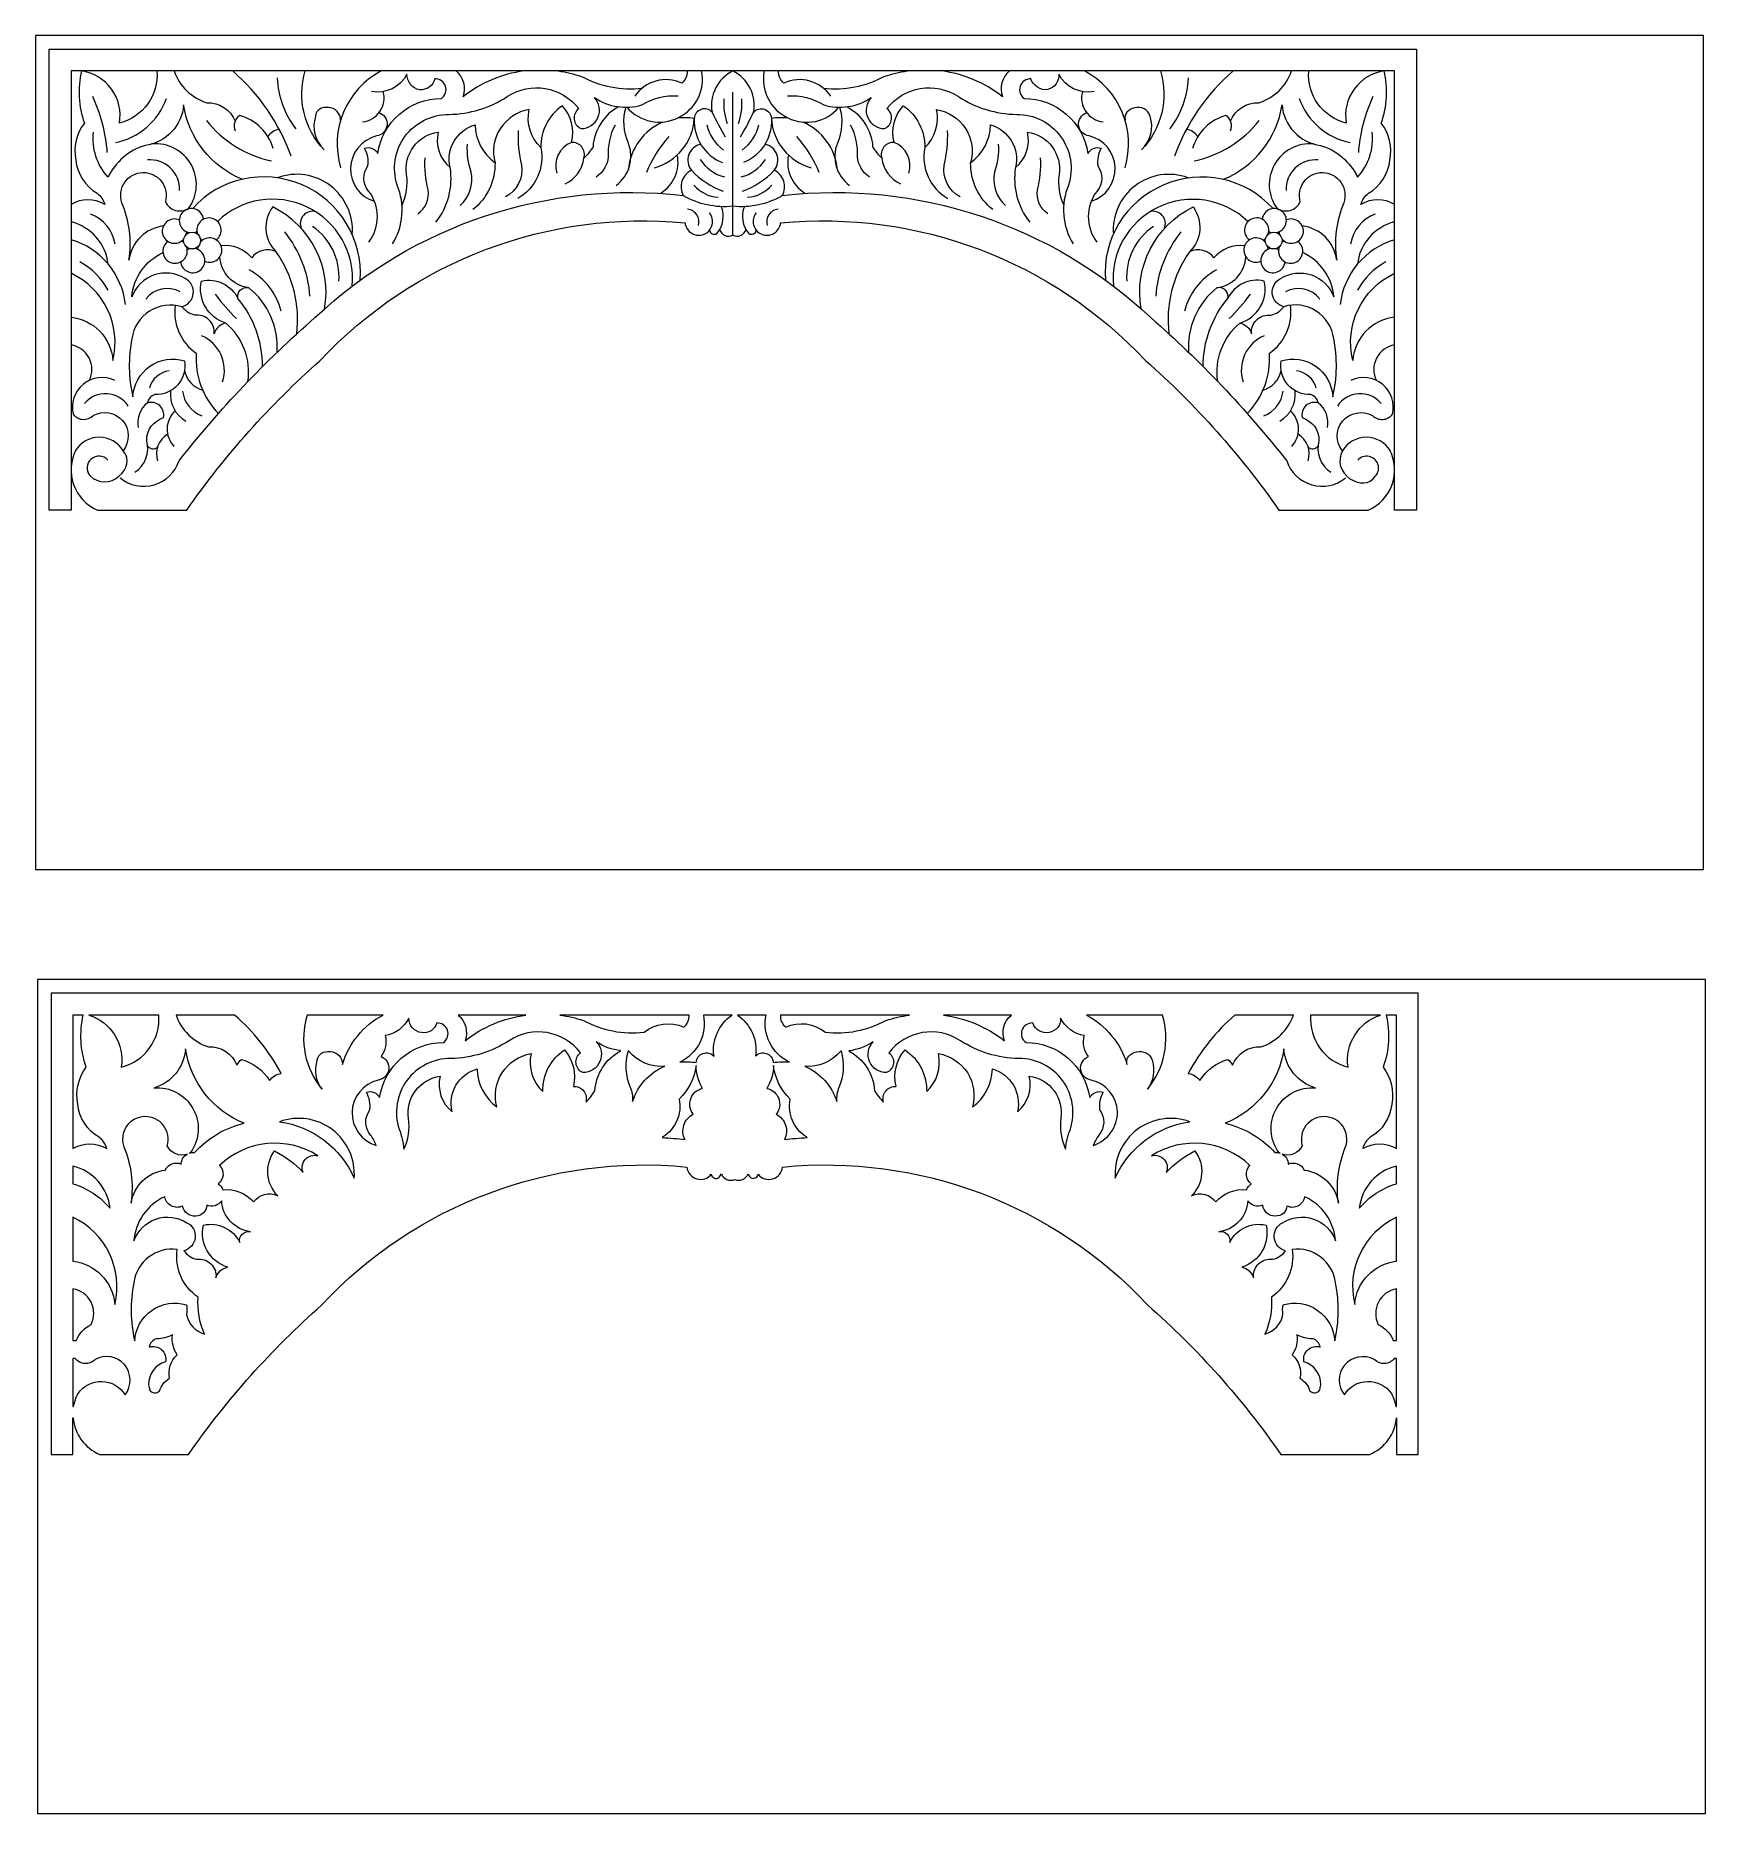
# Model space of a CAD drawing. Header units: millimetres. Extents: x 4608 to 4852, y 2926 to 3186.
import ezdxf

# ---------------------------------------------------------------- set-up
doc = ezdxf.new("R2010")
doc.units = ezdxf.units.MM
doc.header["$MEASUREMENT"] = 0
doc.layers.add('SITARA ALL', color=18, linetype='Continuous', true_color=0x000000)

msp = doc.modelspace()

# ---------------------------------------------------------------- linework, layer by layer
at = {"layer": 'SITARA ALL', "lineweight": 9}
for points, knots in [([(4607.85, 3186.39), (4607.85, 3186.39), (4851.85, 3186.39), (4851.85, 3186.39), (4851.85, 3186.39), (4851.85, 3064.39), (4851.85, 3064.39), (4851.85, 3064.39), (4607.85, 3064.39), (4607.85, 3064.39), (4607.85, 3064.39), (4607.85, 3186.39), (4607.85, 3186.39)], [0, 0, 0, 0, 0.25, 0.25, 0.25, 0.5, 0.5, 0.5, 0.75, 0.75, 0.75, 1, 1, 1, 1]), ([(4613.03, 3116.93), (4613.03, 3116.93), (4613.03, 3181.21), (4613.03, 3181.21), (4613.03, 3181.21), (4709.85, 3181.21), (4709.85, 3181.21), (4709.85, 3181.21), (4806.66, 3181.21), (4806.66, 3181.21), (4806.66, 3181.21), (4806.66, 3116.93), (4806.66, 3116.93), (4806.66, 3116.93), (4809.85, 3116.93), (4809.85, 3116.93), (4809.85, 3116.93), (4809.85, 3184.39), (4809.85, 3184.39), (4809.85, 3184.39), (4709.85, 3184.39), (4709.85, 3184.39), (4709.85, 3184.39), (4609.85, 3184.39), (4609.85, 3184.39), (4609.85, 3184.39), (4609.85, 3116.93), (4609.85, 3116.93), (4609.85, 3116.93), (4613.03, 3116.93), (4613.03, 3116.93)], [0, 0, 0, 0, 0.1, 0.1, 0.1, 0.2, 0.2, 0.2, 0.3, 0.3, 0.3, 0.4, 0.4, 0.4, 0.5, 0.5, 0.5, 0.6, 0.6, 0.6, 0.7, 0.7, 0.7, 0.8, 0.8, 0.8, 0.9, 0.9, 0.9, 1, 1, 1, 1]), ([(4625.6, 3181.21), (4625.87, 3177.67), (4623.55, 3174.45), (4620.11, 3173.57), (4620.42, 3175.33), (4620, 3177.13), (4618.95, 3178.57), (4617.9, 3180.01), (4616.32, 3180.96), (4614.56, 3181.21), (4613.96, 3178.68), (4614.11, 3176.04), (4614.98, 3173.59), (4613.82, 3172.05), (4613.37, 3170.08), (4613.73, 3168.18), (4613.94, 3166.15), (4615.11, 3164.35), (4616.87, 3163.32), (4617.4, 3162.91), (4617.79, 3162.33), (4617.97, 3161.68), (4616.45, 3162.59), (4614.55, 3162.59), (4613.03, 3161.68)], [0, 0, 0, 0, 0.111111, 0.111111, 0.111111, 0.222222, 0.222222, 0.222222, 0.333333, 0.333333, 0.333333, 0.444444, 0.444444, 0.444444, 0.555556, 0.555556, 0.555556, 0.666667, 0.666667, 0.666667, 0.777778, 0.777778, 0.777778, 1, 1, 1, 1]), ([(4628.11, 3181.21), (4628.89, 3179), (4630.65, 3177.28), (4632.88, 3176.56), (4634.7, 3176.66), (4636.38, 3175.57), (4637.03, 3173.86)], [0, 0, 0, 0, 0.333333, 0.333333, 0.333333, 1, 1, 1, 1]), ([(4652.47, 3173.99), (4652.47, 3174.99), (4651.7, 3175.82), (4650.7, 3175.88), (4649.71, 3175.95), (4648.91, 3175.58), (4648.79, 3174.59), (4648.22, 3172.84), (4648.72, 3170.93), (4650.07, 3169.69), (4647.13, 3172.74), (4646.06, 3177.15), (4647.28, 3181.21)], [0, 0, 0, 0, 0.2, 0.2, 0.2, 0.4, 0.4, 0.4, 0.6, 0.6, 0.6, 1, 1, 1, 1]), ([(4656.6, 3156.17), (4658.27, 3158.38), (4658.26, 3161.44), (4656.57, 3163.64), (4655.68, 3164.69), (4655.64, 3166.23), (4656.47, 3167.33), (4656.59, 3168.22), (4656.41, 3169.13), (4655.96, 3169.92), (4656.71, 3170.17), (4657.54, 3169.84), (4657.9, 3169.14), (4658.59, 3173.75), (4662.55, 3177.18), (4667.22, 3177.19), (4667.8, 3177.59), (4668.04, 3178.33), (4667.81, 3178.99), (4667.58, 3179.66), (4666.96, 3180.09), (4666.25, 3180.05), (4666.01, 3179.03), (4665.05, 3178.36), (4664.01, 3178.47), (4662.97, 3178.59), (4662.19, 3179.68), (4662.18, 3180.73), (4661.18, 3178.85), (4659.08, 3177.83), (4656.98, 3178.2)], [0, 0, 0, 0, 0.090909, 0.090909, 0.090909, 0.181818, 0.181818, 0.181818, 0.272727, 0.272727, 0.272727, 0.363636, 0.363636, 0.363636, 0.454545, 0.454545, 0.454545, 0.545455, 0.545455, 0.545455, 0.636364, 0.636364, 0.636364, 0.727273, 0.727273, 0.727273, 0.818182, 0.818182, 0.818182, 1, 1, 1, 1]), ([(4660.08, 3155.92), (4661.66, 3158.52), (4661.91, 3161.71), (4660.75, 3164.52), (4659.96, 3166.93), (4660.38, 3169.57), (4661.88, 3171.62), (4663.37, 3173.67), (4665.78, 3174.87), (4668.32, 3174.85), (4671.35, 3174.91), (4674.3, 3175.81), (4676.84, 3177.46), (4680.25, 3179.71), (4684.81, 3178.93), (4687.3, 3175.7), (4686.82, 3175.34), (4686.56, 3174.74), (4686.63, 3174.14), (4686.7, 3173.55), (4687.08, 3173.03), (4687.64, 3172.79), (4688.72, 3172.78), (4689.7, 3173.42), (4690.12, 3174.41), (4690.55, 3175.4), (4690.35, 3176.53), (4689.6, 3177.31), (4691.64, 3175.93), (4694.19, 3175.55), (4696.55, 3176.25), (4698.13, 3177.24), (4699.98, 3177.7), (4701.84, 3177.56)], [0, 0, 0, 0, 0.083333, 0.083333, 0.083333, 0.166667, 0.166667, 0.166667, 0.25, 0.25, 0.25, 0.333333, 0.333333, 0.333333, 0.416667, 0.416667, 0.416667, 0.5, 0.5, 0.5, 0.583333, 0.583333, 0.583333, 0.666667, 0.666667, 0.666667, 0.75, 0.75, 0.75, 0.833333, 0.833333, 0.833333, 1, 1, 1, 1]), ([(4679.29, 3181.21), (4676.05, 3180.77), (4672.97, 3179.47), (4670.39, 3177.45), (4670.9, 3178.79), (4670.49, 3180.31), (4669.37, 3181.21)], [0, 0, 0, 0, 0.333333, 0.333333, 0.333333, 1, 1, 1, 1]), ([(4684.29, 3181.21), (4685.45, 3181.05), (4686.6, 3180.78), (4687.71, 3180.41), (4690.43, 3178.95), (4693.52, 3178.35), (4696.59, 3178.7)], [0, 0, 0, 0, 0.333333, 0.333333, 0.333333, 1, 1, 1, 1]), ([(4694.33, 3175.91), (4696.21, 3173.74), (4699.31, 3173.12), (4701.88, 3174.39), (4704.45, 3175.67), (4705.86, 3178.4), (4705.27, 3181.21)], [0, 0, 0, 0, 0.333333, 0.333333, 0.333333, 1, 1, 1, 1]), ([(4703.16, 3181.21), (4703.21, 3180.53), (4702.92, 3179.86), (4702.38, 3179.44), (4699.93, 3180.57), (4697.02, 3179.76), (4695.51, 3177.51)], [0, 0, 0, 0, 0.333333, 0.333333, 0.333333, 1, 1, 1, 1]), ([(4710.97, 3171.56), (4711.66, 3172.74), (4712.3, 3173.95), (4712.88, 3175.19), (4713.32, 3177.65), (4712.09, 3180.11), (4709.85, 3181.21), (4707.61, 3180.1), (4706.37, 3177.65), (4706.81, 3175.19), (4707.39, 3173.95), (4708.03, 3172.74), (4708.73, 3171.56)], [0, 0, 0, 0, 0.2, 0.2, 0.2, 0.4, 0.4, 0.4, 0.6, 0.6, 0.6, 1, 1, 1, 1]), ([(4714.42, 3181.21), (4713.88, 3178.39), (4715.32, 3175.57), (4717.91, 3174.34), (4720.51, 3173.11), (4723.52, 3173.71), (4725.36, 3175.91)], [0, 0, 0, 0, 0.333333, 0.333333, 0.333333, 1, 1, 1, 1]), ([(4724.18, 3177.51), (4722.67, 3179.75), (4719.76, 3180.57), (4717.31, 3179.44), (4716.77, 3179.86), (4716.48, 3180.53), (4716.53, 3181.21)], [0, 0, 0, 0, 0.333333, 0.333333, 0.333333, 1, 1, 1, 1]), ([(4717.86, 3177.56), (4719.71, 3177.7), (4721.56, 3177.24), (4723.14, 3176.25), (4725.5, 3175.55), (4728.05, 3175.93), (4730.09, 3177.31), (4729.35, 3176.53), (4729.14, 3175.38), (4729.58, 3174.39), (4730.01, 3173.4), (4730.98, 3172.77), (4732.05, 3172.79), (4732.61, 3173.03), (4732.99, 3173.55), (4733.06, 3174.15), (4733.13, 3174.75), (4732.88, 3175.34), (4732.39, 3175.7), (4734.87, 3178.94), (4739.44, 3179.7), (4742.85, 3177.46), (4745.39, 3175.81), (4748.34, 3174.91), (4751.37, 3174.85), (4753.91, 3174.88), (4756.3, 3173.68), (4757.8, 3171.64), (4759.3, 3169.59), (4759.72, 3166.93), (4758.94, 3164.52), (4757.78, 3161.71), (4758.03, 3158.51), (4759.62, 3155.92)], [0, 0, 0, 0, 0.083333, 0.083333, 0.083333, 0.166667, 0.166667, 0.166667, 0.25, 0.25, 0.25, 0.333333, 0.333333, 0.333333, 0.416667, 0.416667, 0.416667, 0.5, 0.5, 0.5, 0.583333, 0.583333, 0.583333, 0.666667, 0.666667, 0.666667, 0.75, 0.75, 0.75, 0.833333, 0.833333, 0.833333, 1, 1, 1, 1]), ([(4723.1, 3178.7), (4726.17, 3178.35), (4729.26, 3178.95), (4731.98, 3180.41), (4733.09, 3180.78), (4734.24, 3181.05), (4735.4, 3181.21)], [0, 0, 0, 0, 0.333333, 0.333333, 0.333333, 1, 1, 1, 1]), ([(4750.32, 3181.21), (4749.2, 3180.31), (4748.79, 3178.79), (4749.3, 3177.45), (4746.72, 3179.47), (4743.65, 3180.77), (4740.4, 3181.21)], [0, 0, 0, 0, 0.333333, 0.333333, 0.333333, 1, 1, 1, 1]), ([(4762.71, 3178.2), (4760.62, 3177.83), (4758.51, 3178.85), (4757.51, 3180.73), (4757.61, 3179.69), (4756.92, 3178.74), (4755.9, 3178.51), (4754.88, 3178.28), (4753.79, 3179.06), (4753.44, 3180.05), (4752.73, 3180.08), (4752.1, 3179.64), (4751.88, 3178.97), (4751.66, 3178.3), (4751.89, 3177.58), (4752.47, 3177.19), (4757.14, 3177.18), (4761.1, 3173.75), (4761.79, 3169.14), (4762.16, 3169.84), (4762.98, 3170.17), (4763.73, 3169.92), (4763.29, 3169.13), (4763.11, 3168.22), (4763.22, 3167.33), (4764.05, 3166.23), (4764.01, 3164.7), (4763.12, 3163.64), (4761.43, 3161.44), (4761.42, 3158.38), (4763.1, 3156.17)], [0, 0, 0, 0, 0.090909, 0.090909, 0.090909, 0.181818, 0.181818, 0.181818, 0.272727, 0.272727, 0.272727, 0.363636, 0.363636, 0.363636, 0.454545, 0.454545, 0.454545, 0.545455, 0.545455, 0.545455, 0.636364, 0.636364, 0.636364, 0.727273, 0.727273, 0.727273, 0.818182, 0.818182, 0.818182, 1, 1, 1, 1]), ([(4772.41, 3181.21), (4773.64, 3177.15), (4772.57, 3172.74), (4769.62, 3169.69), (4770.97, 3170.93), (4771.47, 3172.84), (4770.9, 3174.59), (4770.59, 3175.54), (4769.59, 3176.08), (4768.63, 3175.82), (4767.66, 3175.57), (4767.03, 3174.97), (4767.22, 3173.99)], [0, 0, 0, 0, 0.2, 0.2, 0.2, 0.4, 0.4, 0.4, 0.6, 0.6, 0.6, 1, 1, 1, 1]), ([(4782.66, 3173.86), (4783.31, 3175.57), (4784.99, 3176.66), (4786.81, 3176.56), (4789.04, 3177.28), (4790.81, 3179), (4791.58, 3181.21)], [0, 0, 0, 0, 0.333333, 0.333333, 0.333333, 1, 1, 1, 1]), ([(4806.66, 3161.68), (4805.14, 3162.59), (4803.24, 3162.59), (4801.72, 3161.68), (4801.9, 3162.33), (4802.29, 3162.91), (4802.82, 3163.32), (4804.58, 3164.35), (4805.75, 3166.15), (4805.96, 3168.18), (4806.32, 3170.08), (4805.87, 3172.05), (4804.71, 3173.59), (4805.58, 3176.04), (4805.73, 3178.68), (4805.13, 3181.21), (4803.37, 3180.96), (4801.78, 3180), (4800.74, 3178.56), (4799.69, 3177.12), (4799.27, 3175.33), (4799.58, 3173.57), (4796.14, 3174.44), (4793.82, 3177.67), (4794.1, 3181.21)], [0, 0, 0, 0, 0.111111, 0.111111, 0.111111, 0.222222, 0.222222, 0.222222, 0.333333, 0.333333, 0.333333, 0.444444, 0.444444, 0.444444, 0.555556, 0.555556, 0.555556, 0.666667, 0.666667, 0.666667, 0.777778, 0.777778, 0.777778, 1, 1, 1, 1]), ([(4638.09, 3165.37), (4633.5, 3167.22), (4630.24, 3171.37), (4629.51, 3176.27), (4629.28, 3173.2), (4626.92, 3170.71), (4623.86, 3170.32), (4621.49, 3169.59), (4619.53, 3167.91), (4618.45, 3165.68), (4616.81, 3167.46), (4616.04, 3169.87), (4616.33, 3172.27)], [0, 0, 0, 0, 0.2, 0.2, 0.2, 0.4, 0.4, 0.4, 0.6, 0.6, 0.6, 1, 1, 1, 1]), ([(4655.68, 3173.77), (4656.7, 3173.88), (4657.63, 3174.44), (4658.22, 3175.29), (4658.8, 3176.14), (4658.98, 3177.2), (4658.71, 3178.2)], [0, 0, 0, 0, 0.333333, 0.333333, 0.333333, 1, 1, 1, 1]), ([(4707.9, 3157.97), (4708.04, 3157.6), (4708.33, 3157.3), (4708.7, 3157.15), (4709.07, 3157), (4709.48, 3157), (4709.85, 3157.17), (4709.85, 3157.17), (4709.85, 3178.11), (4709.85, 3178.11)], [0, 0, 0, 0, 0.25, 0.25, 0.25, 0.5, 0.5, 0.5, 1, 1, 1, 1]), ([(4760.98, 3178.2), (4760.71, 3177.2), (4760.89, 3176.14), (4761.48, 3175.28), (4762.06, 3174.43), (4762.99, 3173.88), (4764.02, 3173.77)], [0, 0, 0, 0, 0.333333, 0.333333, 0.333333, 1, 1, 1, 1]), ([(4781.6, 3165.37), (4786.19, 3167.23), (4789.46, 3171.37), (4790.18, 3176.27), (4790.42, 3173.19), (4792.77, 3170.71), (4795.83, 3170.32), (4798.2, 3169.6), (4800.16, 3167.91), (4801.24, 3165.68), (4802.88, 3167.46), (4803.65, 3169.86), (4803.36, 3172.27)], [0, 0, 0, 0, 0.2, 0.2, 0.2, 0.4, 0.4, 0.4, 0.6, 0.6, 0.6, 1, 1, 1, 1]), ([(4642.61, 3169.89), (4641.9, 3172.23), (4640.05, 3174.04), (4637.71, 3174.71), (4636.98, 3174.21), (4636.7, 3173.27), (4637.03, 3172.44)], [0, 0, 0, 0, 0.333333, 0.333333, 0.333333, 1, 1, 1, 1]), ([(4658.1, 3175.13), (4658.87, 3174.85), (4659.35, 3174.09), (4659.26, 3173.28), (4659.18, 3172.47), (4658.51, 3171.81), (4657.7, 3171.7), (4655.53, 3171.16), (4653.98, 3169.23), (4653.93, 3166.99), (4653.88, 3164.75), (4655.26, 3162.77), (4657.42, 3162.14)], [0, 0, 0, 0, 0.2, 0.2, 0.2, 0.4, 0.4, 0.4, 0.6, 0.6, 0.6, 1, 1, 1, 1]), ([(4681.77, 3170), (4680.27, 3171.43), (4679.61, 3173.53), (4680.05, 3175.56), (4678.3, 3175.27), (4676.77, 3174.26), (4675.82, 3172.77), (4674.86, 3171.28), (4674.59, 3169.47), (4675.06, 3167.77)], [0, 0, 0, 0, 0.25, 0.25, 0.25, 0.5, 0.5, 0.5, 1, 1, 1, 1]), ([(4693.17, 3175.98), (4690.98, 3174.81), (4689.55, 3172.6), (4689.39, 3170.13), (4689.02, 3169.52), (4688.58, 3168.96), (4688.07, 3168.46), (4688.23, 3169.02), (4688.11, 3169.63), (4687.75, 3170.09), (4687.39, 3170.55), (4686.83, 3170.8), (4686.24, 3170.77), (4686.72, 3172.66), (4686.23, 3174.66), (4684.92, 3176.11), (4682.9, 3174.75), (4681.71, 3172.45), (4681.77, 3170), (4682.37, 3167.05), (4681, 3164.05), (4678.38, 3162.57)], [0, 0, 0, 0, 0.125, 0.125, 0.125, 0.25, 0.25, 0.25, 0.375, 0.375, 0.375, 0.5, 0.5, 0.5, 0.625, 0.625, 0.625, 0.75, 0.75, 0.75, 1, 1, 1, 1]), ([(4692.77, 3164.47), (4694.7, 3165.89), (4695.43, 3168.43), (4694.56, 3170.66), (4693.83, 3172.32), (4693.72, 3174.18), (4694.23, 3175.91)], [0, 0, 0, 0, 0.333333, 0.333333, 0.333333, 1, 1, 1, 1]), ([(4698.38, 3167.04), (4701.67, 3167.95), (4704.01, 3170.85), (4704.21, 3174.26), (4703.42, 3174.39), (4702.61, 3174.41), (4701.82, 3174.31)], [0, 0, 0, 0, 0.333333, 0.333333, 0.333333, 1, 1, 1, 1]), ([(4706.81, 3175.19), (4706.4, 3175.64), (4705.76, 3175.79), (4705.2, 3175.59), (4704.63, 3175.38), (4704.24, 3174.87), (4704.21, 3174.26), (4704.05, 3171.45), (4705.7, 3168.86), (4708.31, 3167.8)], [0, 0, 0, 0, 0.25, 0.25, 0.25, 0.5, 0.5, 0.5, 1, 1, 1, 1]), ([(4717.87, 3174.31), (4717.08, 3174.41), (4716.28, 3174.39), (4715.49, 3174.26), (4715.64, 3171.46), (4713.99, 3168.86), (4711.39, 3167.8)], [0, 0, 0, 0, 0.333333, 0.333333, 0.333333, 1, 1, 1, 1]), ([(4712.88, 3175.19), (4713.29, 3175.64), (4713.92, 3175.8), (4714.49, 3175.6), (4715.06, 3175.4), (4715.45, 3174.86), (4715.49, 3174.26), (4715.68, 3170.85), (4718.02, 3167.95), (4721.31, 3167.04)], [0, 0, 0, 0, 0.25, 0.25, 0.25, 0.5, 0.5, 0.5, 1, 1, 1, 1]), ([(4725.46, 3175.91), (4725.97, 3174.18), (4725.86, 3172.32), (4725.14, 3170.66), (4724.26, 3168.43), (4724.99, 3165.89), (4726.92, 3164.47)], [0, 0, 0, 0, 0.333333, 0.333333, 0.333333, 1, 1, 1, 1]), ([(4726.52, 3175.98), (4728.71, 3174.81), (4730.14, 3172.6), (4730.3, 3170.13), (4730.67, 3169.52), (4731.11, 3168.96), (4731.62, 3168.46)], [0, 0, 0, 0, 0.333333, 0.333333, 0.333333, 1, 1, 1, 1]), ([(4735.57, 3166.25), (4736.17, 3168.08), (4735.24, 3170.06), (4733.45, 3170.77), (4732.97, 3172.66), (4733.46, 3174.66), (4734.77, 3176.11), (4736.79, 3174.75), (4737.98, 3172.44), (4737.92, 3170), (4737.32, 3167.05), (4738.69, 3164.05), (4741.31, 3162.57)], [0, 0, 0, 0, 0.2, 0.2, 0.2, 0.4, 0.4, 0.4, 0.6, 0.6, 0.6, 1, 1, 1, 1]), ([(4737.92, 3170), (4739.43, 3171.43), (4740.08, 3173.53), (4739.65, 3175.56), (4741.39, 3175.27), (4742.92, 3174.27), (4743.87, 3172.78), (4744.83, 3171.3), (4745.1, 3169.47), (4744.63, 3167.77)], [0, 0, 0, 0, 0.25, 0.25, 0.25, 0.5, 0.5, 0.5, 1, 1, 1, 1]), ([(4762.27, 3162.14), (4764.42, 3162.81), (4765.84, 3164.83), (4765.76, 3167.07), (4765.67, 3169.32), (4764.17, 3171.2), (4761.99, 3171.7), (4761.18, 3171.79), (4760.53, 3172.43), (4760.43, 3173.24), (4760.33, 3174.05), (4760.83, 3174.84), (4761.59, 3175.13)], [0, 0, 0, 0, 0.2, 0.2, 0.2, 0.4, 0.4, 0.4, 0.6, 0.6, 0.6, 1, 1, 1, 1]), ([(4782.66, 3172.44), (4782.99, 3173.27), (4782.71, 3174.21), (4781.98, 3174.71), (4779.64, 3174.04), (4777.79, 3172.23), (4777.09, 3169.89)], [0, 0, 0, 0, 0.333333, 0.333333, 0.333333, 1, 1, 1, 1]), ([(4661.45, 3161.57), (4662.1, 3162.97), (4662.34, 3164.52), (4662.13, 3166.05), (4661.9, 3167.49), (4662.26, 3168.96), (4663.13, 3170.13), (4664, 3171.3), (4665.31, 3172.07), (4666.75, 3172.26), (4666.28, 3170.34), (4666.96, 3168.32), (4668.5, 3167.07)], [0, 0, 0, 0, 0.2, 0.2, 0.2, 0.4, 0.4, 0.4, 0.6, 0.6, 0.6, 1, 1, 1, 1]), ([(4666.41, 3159.09), (4668.19, 3161.35), (4668.94, 3164.24), (4668.5, 3167.07), (4667.85, 3169.8), (4669.46, 3172.55), (4672.15, 3173.33), (4672.19, 3171.12), (4673.27, 3169.06), (4675.06, 3167.77), (4675.1, 3165.11), (4673.91, 3162.59), (4671.83, 3160.94)], [0, 0, 0, 0, 0.2, 0.2, 0.2, 0.4, 0.4, 0.4, 0.6, 0.6, 0.6, 1, 1, 1, 1]), ([(4678.44, 3172.48), (4678.37, 3170.78), (4678.53, 3169.07), (4678.92, 3167.42), (4679.22, 3165.54), (4678.29, 3163.69), (4676.61, 3162.8)], [0, 0, 0, 0, 0.333333, 0.333333, 0.333333, 1, 1, 1, 1]), ([(4692.61, 3173.3), (4691.85, 3171.88), (4691.51, 3170.28), (4691.63, 3168.67), (4691.51, 3167.45), (4690.85, 3166.35), (4689.83, 3165.67)], [0, 0, 0, 0, 0.333333, 0.333333, 0.333333, 1, 1, 1, 1]), ([(4729.86, 3165.67), (4728.84, 3166.35), (4728.18, 3167.45), (4728.06, 3168.67), (4728.18, 3170.28), (4727.84, 3171.88), (4727.08, 3173.3)], [0, 0, 0, 0, 0.333333, 0.333333, 0.333333, 1, 1, 1, 1]), ([(4743.08, 3162.8), (4741.4, 3163.69), (4740.48, 3165.54), (4740.77, 3167.42), (4741.16, 3169.07), (4741.32, 3170.78), (4741.26, 3172.48)], [0, 0, 0, 0, 0.333333, 0.333333, 0.333333, 1, 1, 1, 1]), ([(4747.86, 3160.94), (4745.79, 3162.59), (4744.59, 3165.11), (4744.63, 3167.77), (4746.42, 3169.06), (4747.5, 3171.12), (4747.54, 3173.33), (4750.23, 3172.55), (4751.84, 3169.8), (4751.19, 3167.07), (4750.75, 3164.24), (4751.5, 3161.34), (4753.28, 3159.09)], [0, 0, 0, 0, 0.2, 0.2, 0.2, 0.4, 0.4, 0.4, 0.6, 0.6, 0.6, 1, 1, 1, 1]), ([(4751.19, 3167.07), (4752.73, 3168.32), (4753.41, 3170.34), (4752.94, 3172.26), (4754.38, 3172.07), (4755.68, 3171.3), (4756.55, 3170.13), (4757.42, 3168.96), (4757.79, 3167.49), (4757.56, 3166.05), (4757.35, 3164.52), (4757.59, 3162.97), (4758.25, 3161.57)], [0, 0, 0, 0, 0.2, 0.2, 0.2, 0.4, 0.4, 0.4, 0.6, 0.6, 0.6, 1, 1, 1, 1]), ([(4626.55, 3158.53), (4623.93, 3158.21), (4621.85, 3156.17), (4621.51, 3153.55), (4621.94, 3156.39), (4621.58, 3159.29), (4620.47, 3161.94), (4620.13, 3162.95), (4620.29, 3164.06), (4620.89, 3164.93), (4621.5, 3165.8), (4622.5, 3166.33), (4623.56, 3166.35), (4624.62, 3166.38), (4625.63, 3165.89), (4626.28, 3165.05), (4626.93, 3164.2), (4627.13, 3163.09), (4626.83, 3162.07), (4627.12, 3161.47), (4627.66, 3161.01), (4628.31, 3160.82), (4628.96, 3160.64), (4629.65, 3160.73), (4630.22, 3161.09), (4631.61, 3162.98), (4631.75, 3165.52), (4630.59, 3167.55), (4629.42, 3169.59), (4627.21, 3170.76), (4624.87, 3170.53)], [0, 0, 0, 0, 0.090909, 0.090909, 0.090909, 0.181818, 0.181818, 0.181818, 0.272727, 0.272727, 0.272727, 0.363636, 0.363636, 0.363636, 0.454545, 0.454545, 0.454545, 0.545455, 0.545455, 0.545455, 0.636364, 0.636364, 0.636364, 0.727273, 0.727273, 0.727273, 0.818182, 0.818182, 0.818182, 1, 1, 1, 1]), ([(4663.75, 3160.32), (4664.9, 3161.08), (4665.49, 3162.45), (4665.26, 3163.82), (4664.89, 3165.34), (4664.74, 3166.91), (4664.83, 3168.48)], [0, 0, 0, 0, 0.333333, 0.333333, 0.333333, 1, 1, 1, 1]), ([(4669.98, 3161.51), (4671.31, 3162.78), (4671.91, 3164.63), (4671.59, 3166.43), (4671.12, 3167.73), (4670.93, 3169.11), (4671.03, 3170.48)], [0, 0, 0, 0, 0.333333, 0.333333, 0.333333, 1, 1, 1, 1]), ([(4705.15, 3170.48), (4704.34, 3170.32), (4703.68, 3169.74), (4703.4, 3168.97), (4703.12, 3168.19), (4703.26, 3167.33), (4703.78, 3166.69), (4705.06, 3165.3), (4706.66, 3164.26), (4708.44, 3163.64)], [0, 0, 0, 0, 0.25, 0.25, 0.25, 0.5, 0.5, 0.5, 1, 1, 1, 1]), ([(4711.25, 3163.64), (4713.03, 3164.26), (4714.63, 3165.3), (4715.91, 3166.69), (4716.43, 3167.33), (4716.57, 3168.2), (4716.29, 3168.98), (4716.01, 3169.75), (4715.35, 3170.32), (4714.54, 3170.48)], [0, 0, 0, 0, 0.25, 0.25, 0.25, 0.5, 0.5, 0.5, 1, 1, 1, 1]), ([(4733.45, 3170.77), (4732.87, 3170.8), (4732.3, 3170.55), (4731.94, 3170.09), (4731.58, 3169.63), (4731.46, 3169.02), (4731.62, 3168.46), (4731.82, 3166.81), (4732.87, 3165.38), (4734.38, 3164.68)], [0, 0, 0, 0, 0.25, 0.25, 0.25, 0.5, 0.5, 0.5, 1, 1, 1, 1]), ([(4748.67, 3170.48), (4748.76, 3169.11), (4748.57, 3167.73), (4748.11, 3166.43), (4747.78, 3164.63), (4748.38, 3162.78), (4749.71, 3161.51)], [0, 0, 0, 0, 0.333333, 0.333333, 0.333333, 1, 1, 1, 1]), ([(4755.94, 3160.32), (4754.79, 3161.08), (4754.2, 3162.45), (4754.43, 3163.82), (4754.8, 3165.34), (4754.95, 3166.91), (4754.86, 3168.48)], [0, 0, 0, 0, 0.333333, 0.333333, 0.333333, 1, 1, 1, 1]), ([(4794.82, 3170.53), (4792.48, 3170.75), (4790.24, 3169.57), (4789.09, 3167.52), (4787.94, 3165.48), (4788.07, 3162.98), (4789.47, 3161.09), (4790.04, 3160.73), (4790.74, 3160.64), (4791.39, 3160.82), (4792.04, 3161.01), (4792.57, 3161.47), (4792.86, 3162.07), (4792.56, 3163.09), (4792.76, 3164.2), (4793.41, 3165.04), (4794.05, 3165.89), (4795.07, 3166.37), (4796.13, 3166.35), (4797.19, 3166.33), (4798.18, 3165.81), (4798.79, 3164.94), (4799.4, 3164.07), (4799.56, 3162.95), (4799.22, 3161.94), (4798.11, 3159.29), (4797.75, 3156.39), (4798.18, 3153.55), (4797.84, 3156.17), (4795.77, 3158.22), (4793.14, 3158.53)], [0, 0, 0, 0, 0.090909, 0.090909, 0.090909, 0.181818, 0.181818, 0.181818, 0.272727, 0.272727, 0.272727, 0.363636, 0.363636, 0.363636, 0.454545, 0.454545, 0.454545, 0.545455, 0.545455, 0.545455, 0.636364, 0.636364, 0.636364, 0.727273, 0.727273, 0.727273, 0.818182, 0.818182, 0.818182, 1, 1, 1, 1]), ([(4620.22, 3121.68), (4621.61, 3120.54), (4623.47, 3120.16), (4625.19, 3120.66), (4626.91, 3121.16), (4628.27, 3122.47), (4628.83, 3124.17), (4634.78, 3131.76), (4641.44, 3138.78), (4648.72, 3145.12), (4663.15, 3158.73), (4682.87, 3165.26), (4702.58, 3162.99), (4704.79, 3161.74), (4707.32, 3161.21), (4709.85, 3161.46), (4712.37, 3161.21), (4714.9, 3161.74), (4717.11, 3162.99), (4717.45, 3163.64), (4717.52, 3164.4), (4717.29, 3165.09), (4717.06, 3165.79), (4716.57, 3166.37), (4715.91, 3166.69)], [0, 0, 0, 0, 0.111111, 0.111111, 0.111111, 0.222222, 0.222222, 0.222222, 0.333333, 0.333333, 0.333333, 0.444444, 0.444444, 0.444444, 0.555556, 0.555556, 0.555556, 0.666667, 0.666667, 0.666667, 0.777778, 0.777778, 0.777778, 1, 1, 1, 1]), ([(4628.91, 3163.73), (4628.95, 3164.97), (4628.46, 3166.17), (4627.56, 3167.03), (4626.66, 3167.88), (4625.44, 3168.31), (4624.2, 3168.2)], [0, 0, 0, 0, 0.333333, 0.333333, 0.333333, 1, 1, 1, 1]), ([(4655.34, 3150.59), (4655.76, 3156.61), (4652.31, 3162.24), (4646.74, 3164.58), (4641.18, 3166.93), (4634.84, 3165.59), (4630.83, 3161.09)], [0, 0, 0, 0, 0.333333, 0.333333, 0.333333, 1, 1, 1, 1]), ([(4654.18, 3157.33), (4654.39, 3160.09), (4653.17, 3162.77), (4650.96, 3164.44), (4648.75, 3166.11), (4645.86, 3166.55), (4643.26, 3165.6)], [0, 0, 0, 0, 0.333333, 0.333333, 0.333333, 1, 1, 1, 1]), ([(4703.78, 3166.69), (4703.13, 3166.37), (4702.63, 3165.79), (4702.4, 3165.09), (4702.17, 3164.39), (4702.24, 3163.64), (4702.58, 3162.99)], [0, 0, 0, 0, 0.333333, 0.333333, 0.333333, 1, 1, 1, 1]), ([(4788.87, 3161.09), (4784.8, 3165.55), (4778.35, 3166.93), (4772.81, 3164.52), (4767.27, 3162.12), (4763.87, 3156.61), (4764.35, 3150.59)], [0, 0, 0, 0, 0.333333, 0.333333, 0.333333, 1, 1, 1, 1]), ([(4776.43, 3165.6), (4773.83, 3166.55), (4770.92, 3166.1), (4768.71, 3164.43), (4766.5, 3162.75), (4765.3, 3160.09), (4765.51, 3157.33)], [0, 0, 0, 0, 0.333333, 0.333333, 0.333333, 1, 1, 1, 1]), ([(4795.49, 3168.2), (4794.25, 3168.31), (4793.03, 3167.88), (4792.12, 3167.02), (4791.22, 3166.16), (4790.73, 3164.97), (4790.78, 3163.73)], [0, 0, 0, 0, 0.333333, 0.333333, 0.333333, 1, 1, 1, 1]), ([(4654.18, 3149.74), (4654.61, 3154.6), (4651.97, 3159.21), (4647.56, 3161.3), (4643.15, 3163.4), (4637.98, 3162.6), (4634.49, 3159.19)], [0, 0, 0, 0, 0.333333, 0.333333, 0.333333, 1, 1, 1, 1]), ([(4717.11, 3162.99), (4736.82, 3165.27), (4756.54, 3158.72), (4770.98, 3145.12), (4778.25, 3138.78), (4784.91, 3131.76), (4790.87, 3124.17), (4791.43, 3122.47), (4792.8, 3121.15), (4794.52, 3120.66), (4796.24, 3120.16), (4798.09, 3120.54), (4799.47, 3121.68)], [0, 0, 0, 0, 0.2, 0.2, 0.2, 0.4, 0.4, 0.4, 0.6, 0.6, 0.6, 1, 1, 1, 1]), ([(4785.2, 3159.19), (4781.68, 3162.56), (4776.43, 3163.39), (4772.04, 3161.26), (4767.65, 3159.13), (4765.04, 3154.59), (4765.51, 3149.74)], [0, 0, 0, 0, 0.333333, 0.333333, 0.333333, 1, 1, 1, 1]), ([(4613.78, 3125.83), (4612.95, 3124.24), (4612.81, 3122.38), (4613.41, 3120.69), (4614.01, 3119), (4615.28, 3117.64), (4616.93, 3116.93), (4616.93, 3116.93), (4629.95, 3116.93), (4629.95, 3116.93), (4635.56, 3124.98), (4642.1, 3132.32), (4649.45, 3138.82), (4663.14, 3153.47), (4682.89, 3160.92), (4702.85, 3158.97), (4702.92, 3158.34), (4703.28, 3157.78), (4703.83, 3157.46), (4704.38, 3157.13), (4705.04, 3157.08), (4705.63, 3157.32), (4706.21, 3157.57), (4706.65, 3158.07), (4706.81, 3158.69), (4706.97, 3159.3), (4706.83, 3159.95), (4706.43, 3160.45)], [0, 0, 0, 0, 0.1, 0.1, 0.1, 0.2, 0.2, 0.2, 0.3, 0.3, 0.3, 0.4, 0.4, 0.4, 0.5, 0.5, 0.5, 0.6, 0.6, 0.6, 0.7, 0.7, 0.7, 0.8, 0.8, 0.8, 1, 1, 1, 1]), ([(4632.42, 3159.52), (4632.34, 3160.19), (4631.89, 3160.76), (4631.25, 3160.99), (4630.62, 3161.22), (4629.91, 3161.08), (4629.42, 3160.61), (4628.93, 3160.15), (4628.75, 3159.45), (4628.95, 3158.8), (4629.14, 3158.15), (4629.68, 3157.68), (4630.34, 3157.56)], [0, 0, 0, 0, 0.2, 0.2, 0.2, 0.4, 0.4, 0.4, 0.6, 0.6, 0.6, 1, 1, 1, 1]), ([(4650.13, 3146.41), (4651.18, 3152.52), (4648.09, 3158.58), (4642.53, 3161.32), (4641.04, 3159.33), (4641.24, 3156.54), (4643.01, 3154.78), (4641.76, 3155.35), (4640.28, 3154.97), (4639.46, 3153.86), (4638.36, 3155.17), (4636.68, 3155.84), (4634.98, 3155.63)], [0, 0, 0, 0, 0.2, 0.2, 0.2, 0.4, 0.4, 0.4, 0.6, 0.6, 0.6, 1, 1, 1, 1]), ([(4648.87, 3160.62), (4648.2, 3160.81), (4647.48, 3160.59), (4647.02, 3160.07), (4646.56, 3159.54), (4646.44, 3158.81), (4646.71, 3158.17)], [0, 0, 0, 0, 0.333333, 0.333333, 0.333333, 1, 1, 1, 1]), ([(4704.82, 3158.6), (4704.98, 3159.13), (4704.9, 3159.71), (4704.58, 3160.17), (4704.27, 3160.64), (4703.77, 3160.93), (4703.22, 3160.98)], [0, 0, 0, 0, 0.333333, 0.333333, 0.333333, 1, 1, 1, 1]), ([(4706.41, 3157.91), (4706.45, 3157.67), (4706.61, 3157.47), (4706.84, 3157.37), (4707.06, 3157.28), (4707.31, 3157.3), (4707.51, 3157.43), (4708.46, 3158.53), (4708.71, 3160.07), (4708.15, 3161.41)], [0, 0, 0, 0, 0.25, 0.25, 0.25, 0.5, 0.5, 0.5, 1, 1, 1, 1]), ([(4711.54, 3161.41), (4710.99, 3160.07), (4711.23, 3158.53), (4712.18, 3157.43), (4712.38, 3157.3), (4712.64, 3157.28), (4712.86, 3157.37), (4713.08, 3157.47), (4713.24, 3157.67), (4713.28, 3157.91)], [0, 0, 0, 0, 0.25, 0.25, 0.25, 0.5, 0.5, 0.5, 1, 1, 1, 1]), ([(4713.26, 3160.45), (4712.86, 3159.95), (4712.72, 3159.3), (4712.88, 3158.68), (4713.04, 3158.07), (4713.48, 3157.57), (4714.07, 3157.32), (4714.65, 3157.08), (4715.32, 3157.13), (4715.87, 3157.46), (4716.41, 3157.78), (4716.77, 3158.34), (4716.84, 3158.97), (4736.8, 3160.93), (4756.54, 3153.47), (4770.24, 3138.82), (4777.59, 3132.33), (4784.14, 3124.98), (4789.74, 3116.93), (4789.74, 3116.93), (4802.76, 3116.93), (4802.76, 3116.93), (4804.41, 3117.64), (4805.69, 3119.01), (4806.28, 3120.7), (4806.88, 3122.39), (4806.75, 3124.24), (4805.91, 3125.83)], [0, 0, 0, 0, 0.1, 0.1, 0.1, 0.2, 0.2, 0.2, 0.3, 0.3, 0.3, 0.4, 0.4, 0.4, 0.5, 0.5, 0.5, 0.6, 0.6, 0.6, 0.7, 0.7, 0.7, 0.8, 0.8, 0.8, 1, 1, 1, 1]), ([(4716.48, 3160.98), (4715.92, 3160.93), (4715.42, 3160.63), (4715.11, 3160.17), (4714.8, 3159.71), (4714.71, 3159.13), (4714.87, 3158.6)], [0, 0, 0, 0, 0.333333, 0.333333, 0.333333, 1, 1, 1, 1]), ([(4769.57, 3146.41), (4768.51, 3152.51), (4771.61, 3158.58), (4777.16, 3161.32), (4778.66, 3159.33), (4778.45, 3156.54), (4776.68, 3154.78), (4774.19, 3151.29), (4773.11, 3147), (4773.64, 3142.74)], [0, 0, 0, 0, 0.25, 0.25, 0.25, 0.5, 0.5, 0.5, 1, 1, 1, 1]), ([(4772.98, 3158.17), (4773.25, 3158.81), (4773.13, 3159.55), (4772.67, 3160.07), (4772.21, 3160.6), (4771.49, 3160.81), (4770.82, 3160.62)], [0, 0, 0, 0, 0.333333, 0.333333, 0.333333, 1, 1, 1, 1]), ([(4789.35, 3157.56), (4790.01, 3157.68), (4790.56, 3158.16), (4790.75, 3158.81), (4790.94, 3159.45), (4790.76, 3160.15), (4790.27, 3160.61), (4789.78, 3161.07), (4789.07, 3161.22), (4788.43, 3160.99), (4787.8, 3160.75), (4787.35, 3160.19), (4787.28, 3159.52)], [0, 0, 0, 0, 0.2, 0.2, 0.2, 0.4, 0.4, 0.4, 0.6, 0.6, 0.6, 1, 1, 1, 1]), ([(4628.87, 3159.41), (4628.25, 3159.68), (4627.53, 3159.57), (4627.02, 3159.14), (4626.5, 3158.7), (4626.27, 3158.02), (4626.43, 3157.36), (4626.59, 3156.71), (4627.1, 3156.2), (4627.76, 3156.04), (4628.42, 3155.89), (4629.1, 3156.12), (4629.53, 3156.64)], [0, 0, 0, 0, 0.2, 0.2, 0.2, 0.4, 0.4, 0.4, 0.6, 0.6, 0.6, 1, 1, 1, 1]), ([(4634.29, 3156.51), (4634.83, 3156.91), (4635.09, 3157.58), (4634.97, 3158.25), (4634.86, 3158.91), (4634.38, 3159.45), (4633.73, 3159.64), (4633.09, 3159.83), (4632.39, 3159.64), (4631.92, 3159.15), (4631.46, 3158.66), (4631.32, 3157.95), (4631.55, 3157.32)], [0, 0, 0, 0, 0.2, 0.2, 0.2, 0.4, 0.4, 0.4, 0.6, 0.6, 0.6, 1, 1, 1, 1]), ([(4788.14, 3157.32), (4788.37, 3157.96), (4788.22, 3158.67), (4787.76, 3159.16), (4787.3, 3159.65), (4786.61, 3159.84), (4785.96, 3159.64), (4785.31, 3159.45), (4784.83, 3158.9), (4784.72, 3158.24), (4784.6, 3157.57), (4784.86, 3156.91), (4785.41, 3156.51)], [0, 0, 0, 0, 0.2, 0.2, 0.2, 0.4, 0.4, 0.4, 0.6, 0.6, 0.6, 1, 1, 1, 1]), ([(4790.16, 3156.64), (4790.6, 3156.12), (4791.28, 3155.89), (4791.94, 3156.05), (4792.6, 3156.2), (4793.11, 3156.71), (4793.26, 3157.36), (4793.42, 3158.02), (4793.19, 3158.71), (4792.67, 3159.14), (4792.15, 3159.57), (4791.44, 3159.68), (4790.82, 3159.41)], [0, 0, 0, 0, 0.2, 0.2, 0.2, 0.4, 0.4, 0.4, 0.6, 0.6, 0.6, 1, 1, 1, 1]), ([(4627.19, 3156.28), (4626.65, 3155.88), (4626.38, 3155.21), (4626.5, 3154.54), (4626.62, 3153.88), (4627.1, 3153.34), (4627.74, 3153.15), (4628.39, 3152.96), (4629.09, 3153.15), (4629.55, 3153.64), (4630.01, 3154.13), (4630.16, 3154.84), (4629.93, 3155.47)], [0, 0, 0, 0, 0.2, 0.2, 0.2, 0.4, 0.4, 0.4, 0.6, 0.6, 0.6, 1, 1, 1, 1]), ([(4631.97, 3156.39), (4631.97, 3156.84), (4631.74, 3157.24), (4631.35, 3157.46), (4630.97, 3157.68), (4630.5, 3157.68), (4630.12, 3157.46), (4629.74, 3157.24), (4629.51, 3156.84), (4629.51, 3156.39), (4629.51, 3155.95), (4629.74, 3155.55), (4630.12, 3155.33), (4630.5, 3155.11), (4630.97, 3155.11), (4631.35, 3155.33), (4631.74, 3155.55), (4631.97, 3155.95), (4631.97, 3156.39)], [0, 0, 0, 0, 0.166667, 0.166667, 0.166667, 0.333333, 0.333333, 0.333333, 0.5, 0.5, 0.5, 0.666667, 0.666667, 0.666667, 0.833333, 0.833333, 0.833333, 1, 1, 1, 1]), ([(4632.61, 3153.38), (4633.23, 3153.11), (4633.95, 3153.22), (4634.46, 3153.65), (4634.98, 3154.09), (4635.21, 3154.77), (4635.05, 3155.43), (4634.89, 3156.08), (4634.37, 3156.59), (4633.72, 3156.74), (4633.06, 3156.9), (4632.38, 3156.67), (4631.95, 3156.15)], [0, 0, 0, 0, 0.2, 0.2, 0.2, 0.4, 0.4, 0.4, 0.6, 0.6, 0.6, 1, 1, 1, 1]), ([(4709.85, 3157.17), (4710.21, 3157), (4710.62, 3157), (4710.99, 3157.15), (4711.36, 3157.3), (4711.65, 3157.6), (4711.79, 3157.97)], [0, 0, 0, 0, 0.333333, 0.333333, 0.333333, 1, 1, 1, 1]), ([(4784.71, 3155.63), (4783.01, 3155.84), (4781.33, 3155.17), (4780.23, 3153.86), (4779.41, 3154.97), (4777.93, 3155.35), (4776.68, 3154.78)], [0, 0, 0, 0, 0.333333, 0.333333, 0.333333, 1, 1, 1, 1]), ([(4787.74, 3156.15), (4787.31, 3156.67), (4786.62, 3156.9), (4785.97, 3156.74), (4785.31, 3156.59), (4784.8, 3156.08), (4784.64, 3155.43), (4784.49, 3154.77), (4784.72, 3154.08), (4785.24, 3153.65), (4785.76, 3153.22), (4786.46, 3153.11), (4787.08, 3153.38)], [0, 0, 0, 0, 0.2, 0.2, 0.2, 0.4, 0.4, 0.4, 0.6, 0.6, 0.6, 1, 1, 1, 1]), ([(4790.19, 3156.39), (4790.19, 3156.84), (4789.95, 3157.24), (4789.57, 3157.46), (4789.19, 3157.68), (4788.72, 3157.68), (4788.34, 3157.46), (4787.96, 3157.24), (4787.72, 3156.84), (4787.72, 3156.39), (4787.72, 3155.95), (4787.96, 3155.55), (4788.34, 3155.33), (4788.72, 3155.11), (4789.19, 3155.11), (4789.57, 3155.33), (4789.95, 3155.55), (4790.19, 3155.95), (4790.19, 3156.39)], [0, 0, 0, 0, 0.166667, 0.166667, 0.166667, 0.333333, 0.333333, 0.333333, 0.5, 0.5, 0.5, 0.666667, 0.666667, 0.666667, 0.833333, 0.833333, 0.833333, 1, 1, 1, 1]), ([(4789.77, 3155.47), (4789.54, 3154.83), (4789.68, 3154.12), (4790.15, 3153.63), (4790.61, 3153.14), (4791.3, 3152.95), (4791.95, 3153.15), (4792.59, 3153.34), (4793.07, 3153.89), (4793.19, 3154.55), (4793.31, 3155.21), (4793.04, 3155.88), (4792.5, 3156.28)], [0, 0, 0, 0, 0.2, 0.2, 0.2, 0.4, 0.4, 0.4, 0.6, 0.6, 0.6, 1, 1, 1, 1]), ([(4635.68, 3144.32), (4634.86, 3144.17), (4634.19, 3143.56), (4633.96, 3142.76), (4634.04, 3143.52), (4633.76, 3144.28), (4633.21, 3144.81), (4632.66, 3145.34), (4631.89, 3145.59), (4631.13, 3145.48), (4630.38, 3145.66), (4629.72, 3146.1), (4629.26, 3146.72), (4630.15, 3146.95), (4630.82, 3147.71), (4630.92, 3148.63), (4631.02, 3149.55), (4630.55, 3150.42), (4629.72, 3150.83), (4628.36, 3151.68), (4626.7, 3151.88), (4625.19, 3151.36), (4623.67, 3150.83), (4622.48, 3149.66), (4621.94, 3148.16), (4622.16, 3150.98), (4623.9, 3153.47), (4626.49, 3154.63)], [0, 0, 0, 0, 0.1, 0.1, 0.1, 0.2, 0.2, 0.2, 0.3, 0.3, 0.3, 0.4, 0.4, 0.4, 0.5, 0.5, 0.5, 0.6, 0.6, 0.6, 0.7, 0.7, 0.7, 0.8, 0.8, 0.8, 1, 1, 1, 1]), ([(4629.06, 3153.27), (4629.14, 3152.6), (4629.59, 3152.03), (4630.23, 3151.8), (4630.86, 3151.57), (4631.56, 3151.71), (4632.05, 3152.18), (4632.54, 3152.64), (4632.73, 3153.34), (4632.53, 3153.99), (4632.33, 3154.64), (4631.8, 3155.11), (4631.13, 3155.23)], [0, 0, 0, 0, 0.2, 0.2, 0.2, 0.4, 0.4, 0.4, 0.6, 0.6, 0.6, 1, 1, 1, 1]), ([(4641.05, 3137.96), (4641.05, 3141.61), (4639.77, 3145.14), (4637.44, 3147.94), (4637.35, 3148.38), (4637.48, 3148.83), (4637.8, 3149.15), (4638.12, 3149.46), (4638.58, 3149.6), (4639.02, 3149.5), (4636.7, 3149.79), (4634.93, 3151.7), (4634.8, 3154.03)], [0, 0, 0, 0, 0.2, 0.2, 0.2, 0.4, 0.4, 0.4, 0.6, 0.6, 0.6, 1, 1, 1, 1]), ([(4788.56, 3155.23), (4787.89, 3155.11), (4787.35, 3154.63), (4787.16, 3153.98), (4786.96, 3153.33), (4787.15, 3152.64), (4787.64, 3152.18), (4788.13, 3151.72), (4788.84, 3151.57), (4789.47, 3151.8), (4790.11, 3152.04), (4790.55, 3152.6), (4790.63, 3153.27)], [0, 0, 0, 0, 0.2, 0.2, 0.2, 0.4, 0.4, 0.4, 0.6, 0.6, 0.6, 1, 1, 1, 1]), ([(4796.82, 3129.05), (4797.09, 3130.4), (4796.58, 3131.79), (4795.49, 3132.64), (4795.38, 3133.22), (4794.96, 3133.69), (4794.4, 3133.86), (4793.12, 3133.81), (4791.89, 3134.33), (4791.04, 3135.29), (4790.2, 3136.25), (4789.84, 3137.55), (4790.06, 3138.81), (4791.78, 3139.34), (4793.65, 3139.04), (4795.12, 3138.01), (4796.6, 3136.98), (4797.52, 3135.31), (4797.62, 3133.52), (4798.26, 3136.32), (4798.3, 3139.22), (4797.75, 3142.04), (4797.52, 3143.7), (4796.58, 3145.17), (4795.17, 3146.08), (4793.76, 3146.98), (4792.04, 3147.22), (4790.44, 3146.72), (4789.54, 3146.94), (4788.87, 3147.69), (4788.76, 3148.6), (4788.66, 3149.52), (4789.15, 3150.41), (4789.97, 3150.83), (4791.32, 3151.69), (4792.99, 3151.88), (4794.5, 3151.36), (4796.01, 3150.85), (4797.21, 3149.66), (4797.75, 3148.16), (4797.53, 3150.99), (4795.79, 3153.47), (4793.21, 3154.63)], [0, 0, 0, 0, 0.066667, 0.066667, 0.066667, 0.133333, 0.133333, 0.133333, 0.2, 0.2, 0.2, 0.266667, 0.266667, 0.266667, 0.333333, 0.333333, 0.333333, 0.4, 0.4, 0.4, 0.466667, 0.466667, 0.466667, 0.533333, 0.533333, 0.533333, 0.6, 0.6, 0.6, 0.666667, 0.666667, 0.666667, 0.733333, 0.733333, 0.733333, 0.8, 0.8, 0.8, 0.866667, 0.866667, 0.866667, 1, 1, 1, 1]), ([(4613.03, 3145.18), (4616.32, 3144.83), (4618.9, 3142.17), (4619.16, 3138.86), (4620.4, 3144.03), (4617.85, 3149.36), (4613.03, 3151.62)], [0, 0, 0, 0, 0.333333, 0.333333, 0.333333, 1, 1, 1, 1]), ([(4638.92, 3135.79), (4639.39, 3139), (4638.17, 3142.23), (4635.68, 3144.32), (4633.06, 3145.11), (4631.51, 3147.8), (4632.12, 3150.47), (4634.27, 3150.97), (4636.47, 3149.92), (4637.44, 3147.94)], [0, 0, 0, 0, 0.25, 0.25, 0.25, 0.5, 0.5, 0.5, 1, 1, 1, 1]), ([(4784.01, 3144.32), (4786.63, 3145.11), (4788.19, 3147.8), (4787.57, 3150.47), (4785.42, 3150.97), (4783.22, 3149.92), (4782.26, 3147.94)], [0, 0, 0, 0, 0.333333, 0.333333, 0.333333, 1, 1, 1, 1]), ([(4806.66, 3145.18), (4803.36, 3144.82), (4800.79, 3142.17), (4800.53, 3138.86), (4799.28, 3144.03), (4801.85, 3149.36), (4806.66, 3151.62)], [0, 0, 0, 0, 0.333333, 0.333333, 0.333333, 1, 1, 1, 1]), ([(4778.64, 3137.96), (4778.65, 3141.61), (4779.92, 3145.14), (4782.26, 3147.94), (4782.35, 3148.38), (4782.21, 3148.84), (4781.89, 3149.15), (4781.57, 3149.47), (4781.11, 3149.6), (4780.67, 3149.5), (4777.81, 3147.23), (4776.26, 3143.69), (4776.52, 3140.05)], [0, 0, 0, 0, 0.2, 0.2, 0.2, 0.4, 0.4, 0.4, 0.6, 0.6, 0.6, 1, 1, 1, 1]), ([(4629.26, 3146.72), (4627.66, 3147.21), (4625.92, 3146.97), (4624.51, 3146.07), (4623.11, 3145.17), (4622.17, 3143.7), (4621.94, 3142.04), (4621.39, 3139.22), (4621.43, 3136.32), (4622.07, 3133.52), (4622.17, 3135.31), (4623.09, 3136.97), (4624.56, 3138), (4626.03, 3139.04), (4627.91, 3139.33), (4629.63, 3138.81), (4629.86, 3137.55), (4629.5, 3136.26), (4628.66, 3135.3), (4627.81, 3134.33), (4626.57, 3133.81), (4625.29, 3133.86), (4624.73, 3133.69), (4624.31, 3133.22), (4624.2, 3132.64), (4623.12, 3131.79), (4622.6, 3130.4), (4622.87, 3129.05)], [0, 0, 0, 0, 0.1, 0.1, 0.1, 0.2, 0.2, 0.2, 0.3, 0.3, 0.3, 0.4, 0.4, 0.4, 0.5, 0.5, 0.5, 0.6, 0.6, 0.6, 0.7, 0.7, 0.7, 0.8, 0.8, 0.8, 1, 1, 1, 1]), ([(4628.29, 3146.93), (4627.89, 3144.2), (4629.08, 3141.48), (4631.35, 3139.92), (4631.12, 3136.65), (4632.29, 3133.43), (4634.59, 3131.09)], [0, 0, 0, 0, 0.333333, 0.333333, 0.333333, 1, 1, 1, 1]), ([(4780.77, 3135.79), (4780.3, 3139), (4781.53, 3142.23), (4784.01, 3144.32), (4784.83, 3144.17), (4785.5, 3143.56), (4785.74, 3142.76), (4785.65, 3143.52), (4785.93, 3144.27), (4786.48, 3144.81), (4787.03, 3145.34), (4787.8, 3145.59), (4788.56, 3145.48), (4789.31, 3145.66), (4789.98, 3146.1), (4790.44, 3146.72)], [0, 0, 0, 0, 0.166667, 0.166667, 0.166667, 0.333333, 0.333333, 0.333333, 0.5, 0.5, 0.5, 0.666667, 0.666667, 0.666667, 1, 1, 1, 1]), ([(4785.1, 3131.09), (4787.4, 3133.44), (4788.57, 3136.65), (4788.34, 3139.92), (4790.61, 3141.49), (4791.8, 3144.2), (4791.4, 3146.93)], [0, 0, 0, 0, 0.333333, 0.333333, 0.333333, 1, 1, 1, 1]), ([(4615.7, 3135.94), (4616.22, 3136.98), (4616.21, 3138.19), (4615.68, 3139.22), (4615.15, 3140.25), (4614.17, 3140.96), (4613.03, 3141.15)], [0, 0, 0, 0, 0.333333, 0.333333, 0.333333, 1, 1, 1, 1]), ([(4806.66, 3141.15), (4805.52, 3140.96), (4804.54, 3140.24), (4804.01, 3139.21), (4803.48, 3138.19), (4803.47, 3136.98), (4803.99, 3135.94)], [0, 0, 0, 0, 0.333333, 0.333333, 0.333333, 1, 1, 1, 1]), ([(4619.42, 3135.94), (4617.9, 3136.66), (4616.11, 3136.43), (4614.81, 3135.36), (4613.52, 3134.3), (4612.95, 3132.6), (4613.36, 3130.98), (4613.7, 3130.53), (4614.22, 3130.25), (4614.79, 3130.22), (4615.35, 3130.19), (4615.9, 3130.41), (4616.29, 3130.82), (4617.72, 3131.61), (4619.51, 3131.29), (4620.58, 3130.06), (4621.65, 3128.83), (4621.65, 3126.94), (4620.67, 3125.63), (4619.93, 3126.86), (4618.59, 3127.61), (4617.16, 3127.61), (4615.72, 3127.61), (4614.39, 3126.86), (4613.66, 3125.63)], [0, 0, 0, 0, 0.111111, 0.111111, 0.111111, 0.222222, 0.222222, 0.222222, 0.333333, 0.333333, 0.333333, 0.444444, 0.444444, 0.444444, 0.555556, 0.555556, 0.555556, 0.666667, 0.666667, 0.666667, 0.777778, 0.777778, 0.777778, 1, 1, 1, 1]), ([(4806.04, 3125.63), (4805.29, 3126.86), (4803.96, 3127.61), (4802.52, 3127.61), (4801.08, 3127.61), (4799.76, 3126.86), (4799.02, 3125.63), (4798, 3126.91), (4798.01, 3128.72), (4799.05, 3129.98), (4800.08, 3131.25), (4801.95, 3131.57), (4803.4, 3130.82), (4803.79, 3130.41), (4804.34, 3130.19), (4804.91, 3130.22), (4805.47, 3130.25), (4805.99, 3130.53), (4806.33, 3130.98), (4806.74, 3132.61), (4806.16, 3134.32), (4804.86, 3135.38), (4803.56, 3136.44), (4801.79, 3136.66), (4800.27, 3135.94)], [0, 0, 0, 0, 0.111111, 0.111111, 0.111111, 0.222222, 0.222222, 0.222222, 0.333333, 0.333333, 0.333333, 0.444444, 0.444444, 0.444444, 0.555556, 0.555556, 0.555556, 0.666667, 0.666667, 0.666667, 0.777778, 0.777778, 0.777778, 1, 1, 1, 1]), ([(4621.41, 3132.19), (4620.72, 3133.24), (4619.56, 3133.91), (4618.3, 3133.98), (4617.04, 3134.06), (4615.82, 3133.54), (4615, 3132.58)], [0, 0, 0, 0, 0.333333, 0.333333, 0.333333, 1, 1, 1, 1]), ([(4622.35, 3122.52), (4623.9, 3123.49), (4624.61, 3125.37), (4624.1, 3127.12), (4624.08, 3128.67), (4625.09, 3130.05), (4626.58, 3130.49), (4626.71, 3131.14), (4626.49, 3131.81), (4626, 3132.25), (4625.51, 3132.69), (4624.83, 3132.84), (4624.2, 3132.64)], [0, 0, 0, 0, 0.2, 0.2, 0.2, 0.4, 0.4, 0.4, 0.6, 0.6, 0.6, 1, 1, 1, 1]), ([(4795.49, 3132.64), (4794.86, 3132.84), (4794.17, 3132.69), (4793.68, 3132.25), (4793.2, 3131.8), (4792.98, 3131.14), (4793.11, 3130.49), (4794.6, 3130.05), (4795.61, 3128.67), (4795.59, 3127.12), (4795.08, 3125.37), (4795.79, 3123.49), (4797.34, 3122.52)], [0, 0, 0, 0, 0.2, 0.2, 0.2, 0.4, 0.4, 0.4, 0.6, 0.6, 0.6, 1, 1, 1, 1]), ([(4804.69, 3132.58), (4803.87, 3133.54), (4802.64, 3134.06), (4801.38, 3133.98), (4800.12, 3133.9), (4798.97, 3133.24), (4798.28, 3132.19)], [0, 0, 0, 0, 0.333333, 0.333333, 0.333333, 1, 1, 1, 1]), ([(4628.27, 3131.48), (4627.55, 3130.82), (4627.12, 3129.9), (4627.09, 3128.92), (4627.06, 3127.94), (4627.42, 3127), (4628.09, 3126.29)], [0, 0, 0, 0, 0.333333, 0.333333, 0.333333, 1, 1, 1, 1]), ([(4791.6, 3126.29), (4792.27, 3127), (4792.63, 3127.95), (4792.6, 3128.93), (4792.57, 3129.9), (4792.14, 3130.82), (4791.42, 3131.48)], [0, 0, 0, 0, 0.333333, 0.333333, 0.333333, 1, 1, 1, 1]), ([(4618.43, 3124.27), (4617.79, 3124.99), (4616.69, 3125.06), (4615.97, 3124.42), (4615.25, 3123.78), (4615.18, 3122.68), (4615.82, 3121.96), (4616.99, 3120.83), (4618.84, 3120.81), (4620.04, 3121.91), (4621.24, 3123.01), (4621.7, 3124.37), (4620.67, 3125.63)], [0, 0, 0, 0, 0.2, 0.2, 0.2, 0.4, 0.4, 0.4, 0.6, 0.6, 0.6, 1, 1, 1, 1]), ([(4624.25, 3126.35), (4624.41, 3126.12), (4624.66, 3125.97), (4624.93, 3125.94), (4625.21, 3125.91), (4625.49, 3126), (4625.69, 3126.19)], [0, 0, 0, 0, 0.333333, 0.333333, 0.333333, 1, 1, 1, 1]), ([(4794, 3126.19), (4794.2, 3126), (4794.48, 3125.91), (4794.76, 3125.94), (4795.04, 3125.97), (4795.29, 3126.12), (4795.44, 3126.35)], [0, 0, 0, 0, 0.333333, 0.333333, 0.333333, 1, 1, 1, 1]), ([(4799.02, 3125.63), (4798.25, 3124.19), (4798.73, 3122.41), (4800.12, 3121.55), (4801.51, 3120.7), (4802.94, 3120.63), (4803.88, 3121.96), (4804.29, 3122.43), (4804.42, 3123.08), (4804.22, 3123.67), (4804.02, 3124.26), (4803.52, 3124.7), (4802.91, 3124.82), (4802.3, 3124.95), (4801.67, 3124.74), (4801.26, 3124.27)], [0, 0, 0, 0, 0.166667, 0.166667, 0.166667, 0.333333, 0.333333, 0.333333, 0.5, 0.5, 0.5, 0.666667, 0.666667, 0.666667, 1, 1, 1, 1]), ([(4608.12, 3048.26), (4608.12, 3048.26), (4852.12, 3048.26), (4852.12, 3048.26), (4852.12, 3048.26), (4852.12, 2926.26), (4852.12, 2926.26), (4852.12, 2926.26), (4608.12, 2926.26), (4608.12, 2926.26), (4608.12, 2926.26), (4608.12, 3048.26), (4608.12, 3048.26)], [0, 0, 0, 0, 0.25, 0.25, 0.25, 0.5, 0.5, 0.5, 0.75, 0.75, 0.75, 1, 1, 1, 1]), ([(4630.23, 2978.8), (4630.23, 2978.8), (4617.2, 2978.8), (4617.2, 2978.8), (4615.04, 2979.73), (4613.55, 2981.78), (4613.34, 2984.13), (4613.34, 2984.13), (4613.3, 2984.13), (4613.3, 2984.13), (4613.3, 2984.13), (4613.3, 2978.8), (4613.3, 2978.8), (4613.3, 2978.8), (4610.12, 2978.8), (4610.12, 2978.8), (4610.12, 2978.8), (4610.12, 3046.26), (4610.12, 3046.26), (4610.12, 3046.26), (4710.12, 3046.26), (4710.12, 3046.26), (4710.12, 3046.26), (4810.12, 3046.26), (4810.12, 3046.26), (4810.12, 3046.26), (4810.12, 2978.8), (4810.12, 2978.8), (4810.12, 2978.8), (4806.94, 2978.8), (4806.94, 2978.8), (4806.94, 2978.8), (4806.94, 2984.13), (4806.94, 2984.13), (4806.72, 2981.77), (4805.22, 2979.73), (4803.04, 2978.8), (4803.04, 2978.8), (4790.01, 2978.8), (4790.01, 2978.8), (4784.41, 2986.85), (4777.86, 2994.19), (4770.51, 3000.68), (4756.81, 3015.35), (4737.09, 3022.8), (4717.11, 3020.84), (4717.03, 3020.04), (4716.47, 3019.36), (4715.7, 3019.12), (4714.92, 3018.89), (4714.07, 3019.15), (4713.55, 3019.78), (4713.51, 3019.54), (4713.36, 3019.34), (4713.13, 3019.24), (4712.91, 3019.15), (4712.66, 3019.17), (4712.45, 3019.3), (4712.31, 3019.47), (4712.18, 3019.65), (4712.07, 3019.84), (4711.93, 3019.47), (4711.64, 3019.17), (4711.27, 3019.02), (4710.9, 3018.87), (4710.48, 3018.87), (4710.12, 3019.04), (4709.76, 3018.87), (4709.34, 3018.87), (4708.98, 3019.02), (4708.61, 3019.17), (4708.32, 3019.47), (4708.17, 3019.84), (4708.06, 3019.65), (4707.93, 3019.47), (4707.79, 3019.3), (4707.59, 3019.17), (4707.33, 3019.14), (4707.11, 3019.24), (4706.89, 3019.34), (4706.73, 3019.54), (4706.69, 3019.78), (4706.18, 3019.15), (4705.34, 3018.89), (4704.56, 3019.12), (4703.78, 3019.35), (4703.22, 3020.04), (4703.13, 3020.84), (4683.16, 3022.79), (4663.43, 3015.35), (4649.73, 3000.68), (4642.38, 2994.19), (4635.83, 2986.85), (4630.23, 2978.8)], [0, 0, 0, 0, 0.032258, 0.032258, 0.032258, 0.064516, 0.064516, 0.064516, 0.096774, 0.096774, 0.096774, 0.129032, 0.129032, 0.129032, 0.16129, 0.16129, 0.16129, 0.193548, 0.193548, 0.193548, 0.225806, 0.225806, 0.225806, 0.258065, 0.258065, 0.258065, 0.290323, 0.290323, 0.290323, 0.322581, 0.322581, 0.322581, 0.354839, 0.354839, 0.354839, 0.387097, 0.387097, 0.387097, 0.419355, 0.419355, 0.419355, 0.451613, 0.451613, 0.451613, 0.483871, 0.483871, 0.483871, 0.516129, 0.516129, 0.516129, 0.548387, 0.548387, 0.548387, 0.580645, 0.580645, 0.580645, 0.612903, 0.612903, 0.612903, 0.645161, 0.645161, 0.645161, 0.677419, 0.677419, 0.677419, 0.709677, 0.709677, 0.709677, 0.741935, 0.741935, 0.741935, 0.774194, 0.774194, 0.774194, 0.806452, 0.806452, 0.806452, 0.83871, 0.83871, 0.83871, 0.870968, 0.870968, 0.870968, 0.903226, 0.903226, 0.903226, 0.935484, 0.935484, 0.935484, 0.967742, 0.967742, 0.967742, 1, 1, 1, 1]), ([(4618.25, 3023.55), (4616.72, 3024.46), (4614.83, 3024.46), (4613.3, 3023.55), (4613.3, 3023.55), (4613.3, 3043.08), (4613.3, 3043.08), (4613.3, 3043.08), (4614.83, 3043.08), (4614.83, 3043.08), (4614.24, 3040.55), (4614.39, 3037.91), (4615.25, 3035.46), (4614.1, 3033.92), (4613.65, 3031.95), (4614.01, 3030.05), (4614.22, 3028.02), (4615.38, 3026.22), (4617.15, 3025.19), (4617.68, 3024.78), (4618.06, 3024.2), (4618.25, 3023.55)], [0, 0, 0, 0, 0.142857, 0.142857, 0.142857, 0.285714, 0.285714, 0.285714, 0.428571, 0.428571, 0.428571, 0.571429, 0.571429, 0.571429, 0.714286, 0.714286, 0.714286, 0.857143, 0.857143, 0.857143, 1, 1, 1, 1]), ([(4620.39, 3035.44), (4620.9, 3038.81), (4618.89, 3042.05), (4615.65, 3043.08), (4615.65, 3043.08), (4625.87, 3043.08), (4625.87, 3043.08), (4626.15, 3039.54), (4623.83, 3036.32), (4620.39, 3035.44)], [0, 0, 0, 0, 0.333333, 0.333333, 0.333333, 0.666667, 0.666667, 0.666667, 1, 1, 1, 1]), ([(4642.09, 3033.5), (4641.15, 3035), (4639.69, 3036.1), (4637.98, 3036.58), (4637.68, 3036.37), (4637.45, 3036.08), (4637.31, 3035.73), (4636.65, 3037.44), (4634.98, 3038.53), (4633.15, 3038.43), (4630.92, 3039.15), (4629.16, 3040.87), (4628.39, 3043.08), (4628.39, 3043.08), (4636.95, 3043.08), (4636.95, 3043.08), (4639.73, 3040.68), (4642.04, 3037.79), (4643.77, 3034.54), (4643.09, 3034.44), (4642.48, 3034.06), (4642.09, 3033.5)], [0, 0, 0, 0, 0.142857, 0.142857, 0.142857, 0.285714, 0.285714, 0.285714, 0.428571, 0.428571, 0.428571, 0.571429, 0.571429, 0.571429, 0.714286, 0.714286, 0.714286, 0.857143, 0.857143, 0.857143, 1, 1, 1, 1]), ([(4649.75, 3032.22), (4647.25, 3035.24), (4646.42, 3039.32), (4647.56, 3043.08), (4647.56, 3043.08), (4658.67, 3043.08), (4658.67, 3043.08), (4655.81, 3041.56), (4653.67, 3038.96), (4652.74, 3035.86), (4652.75, 3036.86), (4651.98, 3037.69), (4650.98, 3037.75), (4649.98, 3037.82), (4649.19, 3037.45), (4649.06, 3036.46), (4648.6, 3035.02), (4648.85, 3033.44), (4649.75, 3032.22)], [0, 0, 0, 0, 0.166667, 0.166667, 0.166667, 0.333333, 0.333333, 0.333333, 0.5, 0.5, 0.5, 0.666667, 0.666667, 0.666667, 0.833333, 0.833333, 0.833333, 1, 1, 1, 1]), ([(4657.69, 3024.01), (4655.55, 3024.64), (4654.09, 3026.63), (4654.14, 3028.86), (4654.19, 3031.09), (4655.81, 3033.04), (4657.98, 3033.57), (4658.79, 3033.68), (4659.42, 3034.33), (4659.51, 3035.15), (4659.6, 3035.97), (4659.15, 3036.72), (4658.38, 3037), (4659.05, 3037.87), (4659.27, 3039.01), (4658.99, 3040.07), (4660.47, 3040.34), (4661.75, 3041.27), (4662.46, 3042.6), (4662.45, 3041.54), (4663.23, 3040.65), (4664.28, 3040.51), (4665.32, 3040.38), (4666.27, 3040.9), (4666.53, 3041.92), (4667.23, 3041.96), (4667.87, 3041.53), (4668.1, 3040.87), (4668.33, 3040.21), (4668.07, 3039.46), (4667.5, 3039.06), (4662.82, 3039.05), (4658.87, 3035.63), (4658.18, 3031.01), (4657.81, 3031.71), (4656.99, 3032.04), (4656.24, 3031.79), (4656.68, 3031), (4656.86, 3030.09), (4656.75, 3029.2), (4655.91, 3028.1), (4655.95, 3026.57), (4656.84, 3025.51), (4657.2, 3025.05), (4657.48, 3024.55), (4657.69, 3024.01)], [0, 0, 0, 0, 0.066667, 0.066667, 0.066667, 0.133333, 0.133333, 0.133333, 0.2, 0.2, 0.2, 0.266667, 0.266667, 0.266667, 0.333333, 0.333333, 0.333333, 0.4, 0.4, 0.4, 0.466667, 0.466667, 0.466667, 0.533333, 0.533333, 0.533333, 0.6, 0.6, 0.6, 0.666667, 0.666667, 0.666667, 0.733333, 0.733333, 0.733333, 0.8, 0.8, 0.8, 0.866667, 0.866667, 0.866667, 0.933333, 0.933333, 0.933333, 1, 1, 1, 1]), ([(4661.72, 3023.44), (4661.65, 3024.45), (4661.41, 3025.45), (4661.02, 3026.39), (4660.24, 3028.8), (4660.66, 3031.44), (4662.15, 3033.49), (4663.65, 3035.54), (4666.06, 3036.74), (4668.59, 3036.72), (4671.62, 3036.78), (4674.57, 3037.68), (4677.12, 3039.33), (4680.52, 3041.58), (4685.09, 3040.8), (4687.57, 3037.57), (4687.09, 3037.21), (4686.84, 3036.61), (4686.91, 3036.01), (4686.98, 3035.41), (4687.36, 3034.9), (4687.91, 3034.66), (4688.99, 3034.65), (4689.97, 3035.29), (4690.4, 3036.28), (4690.82, 3037.27), (4690.62, 3038.4), (4689.87, 3039.18), (4690.94, 3038.46), (4692.17, 3038.01), (4693.44, 3037.85), (4691.26, 3036.68), (4689.83, 3034.47), (4689.66, 3032), (4689.3, 3031.39), (4688.85, 3030.83), (4688.34, 3030.33), (4688.51, 3030.89), (4688.39, 3031.5), (4688.03, 3031.96), (4687.66, 3032.42), (4687.1, 3032.67), (4686.52, 3032.64), (4687, 3034.53), (4686.5, 3036.53), (4685.2, 3037.98), (4683.18, 3036.62), (4681.99, 3034.32), (4682.05, 3031.87), (4680.54, 3033.3), (4679.89, 3035.4), (4680.32, 3037.43), (4678.58, 3037.14), (4677.04, 3036.13), (4676.09, 3034.64), (4675.14, 3033.15), (4674.86, 3031.34), (4675.34, 3029.64), (4673.55, 3030.93), (4672.47, 3032.99), (4672.43, 3035.2), (4669.73, 3034.42), (4668.12, 3031.67), (4668.77, 3028.94), (4667.23, 3030.18), (4666.55, 3032.21), (4667.03, 3034.13), (4665.58, 3033.93), (4664.28, 3033.16), (4663.41, 3031.99), (4662.54, 3030.82), (4662.18, 3029.36), (4662.41, 3027.92), (4662.62, 3026.39), (4662.38, 3024.84), (4661.72, 3023.44)], [0, 0, 0, 0, 0.04, 0.04, 0.04, 0.08, 0.08, 0.08, 0.12, 0.12, 0.12, 0.16, 0.16, 0.16, 0.2, 0.2, 0.2, 0.24, 0.24, 0.24, 0.28, 0.28, 0.28, 0.32, 0.32, 0.32, 0.36, 0.36, 0.36, 0.4, 0.4, 0.4, 0.44, 0.44, 0.44, 0.48, 0.48, 0.48, 0.52, 0.52, 0.52, 0.56, 0.56, 0.56, 0.6, 0.6, 0.6, 0.64, 0.64, 0.64, 0.68, 0.68, 0.68, 0.72, 0.72, 0.72, 0.76, 0.76, 0.76, 0.8, 0.8, 0.8, 0.84, 0.84, 0.84, 0.88, 0.88, 0.88, 0.92, 0.92, 0.92, 0.96, 0.96, 0.96, 1, 1, 1, 1]), ([(4670.67, 3039.32), (4671.17, 3040.66), (4670.76, 3042.18), (4669.65, 3043.08), (4669.65, 3043.08), (4679.57, 3043.08), (4679.57, 3043.08), (4676.32, 3042.64), (4673.25, 3041.34), (4670.67, 3039.32)], [0, 0, 0, 0, 0.333333, 0.333333, 0.333333, 0.666667, 0.666667, 0.666667, 1, 1, 1, 1]), ([(4696.86, 3040.57), (4693.8, 3040.22), (4690.7, 3040.82), (4687.99, 3042.28), (4686.87, 3042.65), (4685.73, 3042.92), (4684.56, 3043.08), (4684.56, 3043.08), (4703.44, 3043.08), (4703.44, 3043.08), (4703.49, 3042.4), (4703.2, 3041.73), (4702.66, 3041.31), (4700.74, 3042.19), (4698.49, 3041.9), (4696.86, 3040.57)], [0, 0, 0, 0, 0.2, 0.2, 0.2, 0.4, 0.4, 0.4, 0.6, 0.6, 0.6, 0.8, 0.8, 0.8, 1, 1, 1, 1]), ([(4704.48, 3036.13), (4703.69, 3036.26), (4702.89, 3036.28), (4702.1, 3036.18), (4704.69, 3037.42), (4706.11, 3040.26), (4705.54, 3043.08), (4705.54, 3043.08), (4709.73, 3043.08), (4709.73, 3043.08), (4707.77, 3041.75), (4706.74, 3039.41), (4707.09, 3037.06), (4706.68, 3037.51), (4706.04, 3037.66), (4705.47, 3037.46), (4704.9, 3037.25), (4704.51, 3036.74), (4704.48, 3036.13)], [0, 0, 0, 0, 0.166667, 0.166667, 0.166667, 0.333333, 0.333333, 0.333333, 0.5, 0.5, 0.5, 0.666667, 0.666667, 0.666667, 0.833333, 0.833333, 0.833333, 1, 1, 1, 1]), ([(4715.76, 3036.13), (4715.72, 3036.74), (4715.33, 3037.26), (4714.76, 3037.46), (4714.19, 3037.66), (4713.56, 3037.51), (4713.16, 3037.06), (4713.5, 3039.41), (4712.48, 3041.75), (4710.51, 3043.08), (4710.51, 3043.08), (4714.7, 3043.08), (4714.7, 3043.08), (4714.13, 3040.26), (4715.55, 3037.42), (4718.15, 3036.18), (4717.35, 3036.28), (4716.55, 3036.26), (4715.76, 3036.13)], [0, 0, 0, 0, 0.166667, 0.166667, 0.166667, 0.333333, 0.333333, 0.333333, 0.5, 0.5, 0.5, 0.666667, 0.666667, 0.666667, 0.833333, 0.833333, 0.833333, 1, 1, 1, 1]), ([(4723.38, 3040.57), (4721.75, 3041.9), (4719.5, 3042.2), (4717.59, 3041.31), (4717.05, 3041.73), (4716.75, 3042.4), (4716.8, 3043.08), (4716.8, 3043.08), (4735.68, 3043.08), (4735.68, 3043.08), (4734.51, 3042.92), (4733.37, 3042.65), (4732.25, 3042.28), (4729.54, 3040.82), (4726.44, 3040.22), (4723.38, 3040.57)], [0, 0, 0, 0, 0.2, 0.2, 0.2, 0.4, 0.4, 0.4, 0.6, 0.6, 0.6, 0.8, 0.8, 0.8, 1, 1, 1, 1]), ([(4758.52, 3023.44), (4757.86, 3024.84), (4757.63, 3026.39), (4757.83, 3027.92), (4758.06, 3029.36), (4757.7, 3030.83), (4756.83, 3032), (4755.96, 3033.17), (4754.66, 3033.94), (4753.21, 3034.13), (4753.69, 3032.21), (4753.01, 3030.19), (4751.47, 3028.94), (4752.12, 3031.67), (4750.51, 3034.42), (4747.82, 3035.2), (4747.77, 3032.99), (4746.69, 3030.93), (4744.9, 3029.64), (4745.37, 3031.34), (4745.1, 3033.16), (4744.15, 3034.65), (4743.19, 3036.14), (4741.66, 3037.14), (4739.92, 3037.43), (4740.36, 3035.4), (4739.7, 3033.3), (4738.2, 3031.87), (4738.25, 3034.32), (4737.07, 3036.62), (4735.04, 3037.98), (4733.74, 3036.53), (4733.24, 3034.53), (4733.73, 3032.64), (4733.14, 3032.67), (4732.58, 3032.42), (4732.21, 3031.96), (4731.85, 3031.5), (4731.73, 3030.89), (4731.9, 3030.33), (4731.39, 3030.83), (4730.94, 3031.39), (4730.58, 3032), (4730.42, 3034.46), (4728.99, 3036.67), (4726.81, 3037.84), (4728.09, 3038.01), (4729.3, 3038.46), (4730.37, 3039.18), (4729.62, 3038.4), (4729.42, 3037.25), (4729.85, 3036.26), (4730.29, 3035.27), (4731.25, 3034.64), (4732.33, 3034.66), (4732.88, 3034.9), (4733.27, 3035.42), (4733.34, 3036.02), (4733.4, 3036.62), (4733.15, 3037.21), (4732.67, 3037.57), (4735.15, 3040.81), (4739.72, 3041.57), (4743.13, 3039.33), (4745.67, 3037.68), (4748.62, 3036.78), (4751.65, 3036.72), (4754.18, 3036.75), (4756.58, 3035.55), (4758.08, 3033.51), (4759.58, 3031.46), (4760, 3028.8), (4759.22, 3026.39), (4758.83, 3025.45), (4758.59, 3024.45), (4758.52, 3023.44)], [0, 0, 0, 0, 0.04, 0.04, 0.04, 0.08, 0.08, 0.08, 0.12, 0.12, 0.12, 0.16, 0.16, 0.16, 0.2, 0.2, 0.2, 0.24, 0.24, 0.24, 0.28, 0.28, 0.28, 0.32, 0.32, 0.32, 0.36, 0.36, 0.36, 0.4, 0.4, 0.4, 0.44, 0.44, 0.44, 0.48, 0.48, 0.48, 0.52, 0.52, 0.52, 0.56, 0.56, 0.56, 0.6, 0.6, 0.6, 0.64, 0.64, 0.64, 0.68, 0.68, 0.68, 0.72, 0.72, 0.72, 0.76, 0.76, 0.76, 0.8, 0.8, 0.8, 0.84, 0.84, 0.84, 0.88, 0.88, 0.88, 0.92, 0.92, 0.92, 0.96, 0.96, 0.96, 1, 1, 1, 1]), ([(4749.58, 3039.32), (4746.99, 3041.34), (4743.92, 3042.64), (4740.67, 3043.08), (4740.67, 3043.08), (4750.59, 3043.08), (4750.59, 3043.08), (4749.48, 3042.18), (4749.07, 3040.66), (4749.58, 3039.32)], [0, 0, 0, 0, 0.333333, 0.333333, 0.333333, 0.666667, 0.666667, 0.666667, 1, 1, 1, 1]), ([(4762.55, 3024.01), (4762.76, 3024.55), (4763.05, 3025.05), (4763.4, 3025.51), (4764.29, 3026.57), (4764.33, 3028.1), (4763.5, 3029.2), (4763.38, 3030.09), (4763.56, 3031), (4764.01, 3031.79), (4763.25, 3032.04), (4762.43, 3031.71), (4762.06, 3031.01), (4761.37, 3035.63), (4757.42, 3039.05), (4752.75, 3039.06), (4752.16, 3039.45), (4751.91, 3040.18), (4752.13, 3040.85), (4752.35, 3041.51), (4753.01, 3041.95), (4753.71, 3041.92), (4754.05, 3040.92), (4755.08, 3040.32), (4756.11, 3040.54), (4757.15, 3040.75), (4757.87, 3041.55), (4757.78, 3042.6), (4758.49, 3041.27), (4759.77, 3040.34), (4761.25, 3040.07), (4760.97, 3039.01), (4761.19, 3037.87), (4761.87, 3037), (4761.1, 3036.71), (4760.63, 3035.93), (4760.74, 3035.11), (4760.84, 3034.3), (4761.45, 3033.67), (4762.26, 3033.57), (4764.44, 3033.07), (4766.01, 3031.18), (4766.1, 3028.95), (4766.19, 3026.71), (4764.68, 3024.68), (4762.55, 3024.01)], [0, 0, 0, 0, 0.066667, 0.066667, 0.066667, 0.133333, 0.133333, 0.133333, 0.2, 0.2, 0.2, 0.266667, 0.266667, 0.266667, 0.333333, 0.333333, 0.333333, 0.4, 0.4, 0.4, 0.466667, 0.466667, 0.466667, 0.533333, 0.533333, 0.533333, 0.6, 0.6, 0.6, 0.666667, 0.666667, 0.666667, 0.733333, 0.733333, 0.733333, 0.8, 0.8, 0.8, 0.866667, 0.866667, 0.866667, 0.933333, 0.933333, 0.933333, 1, 1, 1, 1]), ([(4770.49, 3032.22), (4771.39, 3033.44), (4771.64, 3035.02), (4771.18, 3036.46), (4770.87, 3037.41), (4769.87, 3037.95), (4768.9, 3037.69), (4767.94, 3037.44), (4767.3, 3036.84), (4767.5, 3035.86), (4766.57, 3038.96), (4764.43, 3041.56), (4761.57, 3043.08), (4761.57, 3043.08), (4772.69, 3043.08), (4772.69, 3043.08), (4773.82, 3039.32), (4772.99, 3035.25), (4770.49, 3032.22)], [0, 0, 0, 0, 0.166667, 0.166667, 0.166667, 0.333333, 0.333333, 0.333333, 0.5, 0.5, 0.5, 0.666667, 0.666667, 0.666667, 0.833333, 0.833333, 0.833333, 1, 1, 1, 1]), ([(4778.15, 3033.5), (4777.76, 3034.06), (4777.15, 3034.44), (4776.47, 3034.54), (4778.2, 3037.79), (4780.51, 3040.68), (4783.29, 3043.08), (4783.29, 3043.08), (4791.85, 3043.08), (4791.85, 3043.08), (4791.08, 3040.87), (4789.32, 3039.15), (4787.09, 3038.43), (4785.26, 3038.53), (4783.59, 3037.44), (4782.93, 3035.73), (4782.8, 3036.08), (4782.56, 3036.37), (4782.26, 3036.58), (4780.56, 3036.1), (4779.09, 3035), (4778.15, 3033.5)], [0, 0, 0, 0, 0.142857, 0.142857, 0.142857, 0.285714, 0.285714, 0.285714, 0.428571, 0.428571, 0.428571, 0.571429, 0.571429, 0.571429, 0.714286, 0.714286, 0.714286, 0.857143, 0.857143, 0.857143, 1, 1, 1, 1]), ([(4799.85, 3035.44), (4796.41, 3036.31), (4794.1, 3039.54), (4794.37, 3043.08), (4794.37, 3043.08), (4804.59, 3043.08), (4804.59, 3043.08), (4801.35, 3042.04), (4799.34, 3038.81), (4799.85, 3035.44)], [0, 0, 0, 0, 0.333333, 0.333333, 0.333333, 0.666667, 0.666667, 0.666667, 1, 1, 1, 1]), ([(4801.99, 3023.55), (4802.18, 3024.2), (4802.56, 3024.78), (4803.1, 3025.19), (4804.86, 3026.22), (4806.02, 3028.02), (4806.23, 3030.05), (4806.6, 3031.95), (4806.14, 3033.92), (4804.99, 3035.46), (4805.86, 3037.91), (4806, 3040.55), (4805.41, 3043.08), (4805.41, 3043.08), (4806.94, 3043.08), (4806.94, 3043.08), (4806.94, 3043.08), (4806.94, 3023.55), (4806.94, 3023.55), (4805.41, 3024.46), (4803.52, 3024.46), (4801.99, 3023.55)], [0, 0, 0, 0, 0.142857, 0.142857, 0.142857, 0.285714, 0.285714, 0.285714, 0.428571, 0.428571, 0.428571, 0.571429, 0.571429, 0.571429, 0.714286, 0.714286, 0.714286, 0.857143, 0.857143, 0.857143, 1, 1, 1, 1]), ([(4630.35, 3022.87), (4630.4, 3022.9), (4630.45, 3022.93), (4630.5, 3022.96), (4631.88, 3024.85), (4632.02, 3027.39), (4630.86, 3029.42), (4629.7, 3031.46), (4627.48, 3032.63), (4625.15, 3032.4), (4627.74, 3033.16), (4629.58, 3035.45), (4629.79, 3038.14), (4630.51, 3033.24), (4633.78, 3029.1), (4638.37, 3027.24), (4635.56, 3026.59), (4633.03, 3025.1), (4631.1, 3022.96), (4630.85, 3022.98), (4630.59, 3022.95), (4630.35, 3022.87)], [0, 0, 0, 0, 0.142857, 0.142857, 0.142857, 0.285714, 0.285714, 0.285714, 0.428571, 0.428571, 0.428571, 0.571429, 0.571429, 0.571429, 0.714286, 0.714286, 0.714286, 0.857143, 0.857143, 0.857143, 1, 1, 1, 1]), ([(4694.51, 3037.78), (4694.51, 3037.78), (4694.61, 3037.78), (4694.61, 3037.78), (4695.91, 3036.24), (4697.87, 3035.43), (4699.88, 3035.59), (4697.65, 3034.64), (4695.93, 3032.76), (4695.19, 3030.45), (4695.21, 3031.16), (4695.09, 3031.87), (4694.83, 3032.53), (4694.11, 3034.19), (4693.99, 3036.05), (4694.51, 3037.78)], [0, 0, 0, 0, 0.2, 0.2, 0.2, 0.4, 0.4, 0.4, 0.6, 0.6, 0.6, 0.8, 0.8, 0.8, 1, 1, 1, 1]), ([(4725.74, 3037.78), (4726.25, 3036.05), (4726.13, 3034.19), (4725.41, 3032.53), (4725.15, 3031.87), (4725.03, 3031.16), (4725.05, 3030.45), (4724.31, 3032.76), (4722.6, 3034.64), (4720.36, 3035.59), (4722.37, 3035.43), (4724.33, 3036.24), (4725.64, 3037.78), (4725.64, 3037.78), (4725.74, 3037.78), (4725.74, 3037.78)], [0, 0, 0, 0, 0.2, 0.2, 0.2, 0.4, 0.4, 0.4, 0.6, 0.6, 0.6, 0.8, 0.8, 0.8, 1, 1, 1, 1]), ([(4789.89, 3022.87), (4789.65, 3022.95), (4789.4, 3022.98), (4789.14, 3022.96), (4787.21, 3025.1), (4784.68, 3026.59), (4781.87, 3027.24), (4786.47, 3029.1), (4789.73, 3033.24), (4790.46, 3038.14), (4790.66, 3035.45), (4792.51, 3033.16), (4795.1, 3032.4), (4792.76, 3032.62), (4790.51, 3031.44), (4789.36, 3029.39), (4788.21, 3027.35), (4788.35, 3024.85), (4789.74, 3022.96), (4789.79, 3022.93), (4789.84, 3022.9), (4789.89, 3022.87)], [0, 0, 0, 0, 0.142857, 0.142857, 0.142857, 0.285714, 0.285714, 0.285714, 0.428571, 0.428571, 0.428571, 0.571429, 0.571429, 0.571429, 0.714286, 0.714286, 0.714286, 0.857143, 0.857143, 0.857143, 1, 1, 1, 1]), ([(4699.5, 3025.16), (4699.5, 3025.16), (4699.63, 3025.24), (4699.63, 3025.24), (4701.49, 3026.42), (4702.43, 3028.63), (4701.99, 3030.79), (4703.37, 3032.08), (4704.25, 3033.81), (4704.47, 3035.68), (4704.49, 3034.51), (4704.82, 3033.36), (4705.43, 3032.35), (4704.62, 3032.19), (4703.95, 3031.61), (4703.68, 3030.84), (4703.4, 3030.06), (4703.54, 3029.2), (4704.06, 3028.56), (4703.4, 3028.24), (4702.9, 3027.66), (4702.68, 3026.96), (4702.45, 3026.26), (4702.51, 3025.51), (4702.86, 3024.86), (4701.74, 3024.99), (4700.62, 3025.09), (4699.5, 3025.16)], [0, 0, 0, 0, 0.111111, 0.111111, 0.111111, 0.222222, 0.222222, 0.222222, 0.333333, 0.333333, 0.333333, 0.444444, 0.444444, 0.444444, 0.555556, 0.555556, 0.555556, 0.666667, 0.666667, 0.666667, 0.777778, 0.777778, 0.777778, 0.888889, 0.888889, 0.888889, 1, 1, 1, 1]), ([(4720.74, 3025.16), (4719.62, 3025.09), (4718.5, 3024.99), (4717.39, 3024.86), (4717.73, 3025.51), (4717.79, 3026.27), (4717.57, 3026.96), (4717.34, 3027.66), (4716.84, 3028.24), (4716.18, 3028.56), (4716.7, 3029.2), (4716.84, 3030.07), (4716.56, 3030.85), (4716.28, 3031.62), (4715.62, 3032.19), (4714.81, 3032.35), (4715.44, 3033.36), (4715.78, 3034.51), (4715.8, 3035.68), (4716.01, 3033.82), (4716.88, 3032.08), (4718.25, 3030.79), (4717.81, 3028.63), (4718.75, 3026.42), (4720.61, 3025.24), (4720.61, 3025.24), (4720.74, 3025.16), (4720.74, 3025.16)], [0, 0, 0, 0, 0.111111, 0.111111, 0.111111, 0.222222, 0.222222, 0.222222, 0.333333, 0.333333, 0.333333, 0.444444, 0.444444, 0.444444, 0.555556, 0.555556, 0.555556, 0.666667, 0.666667, 0.666667, 0.777778, 0.777778, 0.777778, 0.888889, 0.888889, 0.888889, 1, 1, 1, 1]), ([(4621.81, 3015.58), (4622.2, 3018.37), (4621.84, 3021.21), (4620.75, 3023.81), (4620.4, 3024.82), (4620.56, 3025.93), (4621.17, 3026.8), (4621.78, 3027.67), (4622.77, 3028.2), (4623.84, 3028.22), (4624.9, 3028.25), (4625.91, 3027.76), (4626.56, 3026.92), (4627.2, 3026.07), (4627.4, 3024.96), (4627.1, 3023.94), (4627.63, 3022.84), (4628.91, 3022.32), (4630.06, 3022.74), (4629.52, 3022.45), (4629.18, 3021.89), (4629.14, 3021.28), (4628.26, 3021.66), (4627.23, 3021.27), (4626.82, 3020.4), (4624.26, 3020.09), (4622.22, 3018.13), (4621.81, 3015.58)], [0, 0, 0, 0, 0.111111, 0.111111, 0.111111, 0.222222, 0.222222, 0.222222, 0.333333, 0.333333, 0.333333, 0.444444, 0.444444, 0.444444, 0.555556, 0.555556, 0.555556, 0.666667, 0.666667, 0.666667, 0.777778, 0.777778, 0.777778, 0.888889, 0.888889, 0.888889, 1, 1, 1, 1]), ([(4654.46, 3019.2), (4652.49, 3023.66), (4648.36, 3026.79), (4643.54, 3027.47), (4646.13, 3028.42), (4649.04, 3027.99), (4651.25, 3026.32), (4653.45, 3024.66), (4654.66, 3021.96), (4654.46, 3019.2)], [0, 0, 0, 0, 0.333333, 0.333333, 0.333333, 0.666667, 0.666667, 0.666667, 1, 1, 1, 1]), ([(4765.78, 3019.2), (4765.57, 3021.96), (4766.77, 3024.63), (4768.98, 3026.31), (4771.18, 3027.98), (4774.11, 3028.41), (4776.71, 3027.47), (4771.88, 3026.79), (4767.75, 3023.66), (4765.78, 3019.2)], [0, 0, 0, 0, 0.333333, 0.333333, 0.333333, 0.666667, 0.666667, 0.666667, 1, 1, 1, 1]), ([(4798.43, 3015.58), (4798.03, 3018.13), (4795.98, 3020.09), (4793.42, 3020.4), (4793.01, 3021.27), (4791.98, 3021.66), (4791.1, 3021.28), (4791.07, 3021.89), (4790.72, 3022.45), (4790.18, 3022.74), (4791.33, 3022.32), (4792.61, 3022.84), (4793.14, 3023.94), (4792.84, 3024.96), (4793.04, 3026.07), (4793.68, 3026.91), (4794.33, 3027.76), (4795.34, 3028.24), (4796.41, 3028.22), (4797.47, 3028.2), (4798.46, 3027.68), (4799.07, 3026.81), (4799.68, 3025.94), (4799.83, 3024.82), (4799.49, 3023.81), (4798.41, 3021.21), (4798.04, 3018.37), (4798.43, 3015.58)], [0, 0, 0, 0, 0.111111, 0.111111, 0.111111, 0.222222, 0.222222, 0.222222, 0.333333, 0.333333, 0.333333, 0.444444, 0.444444, 0.444444, 0.555556, 0.555556, 0.555556, 0.666667, 0.666667, 0.666667, 0.777778, 0.777778, 0.777778, 0.888889, 0.888889, 0.888889, 1, 1, 1, 1]), ([(4639.74, 3015.73), (4638.64, 3017.04), (4636.96, 3017.71), (4635.26, 3017.5), (4635.13, 3017.86), (4634.88, 3018.17), (4634.56, 3018.38), (4634.98, 3018.68), (4635.24, 3019.16), (4635.27, 3019.67), (4635.31, 3020.19), (4635.13, 3020.69), (4634.76, 3021.06), (4638.64, 3024.81), (4644.6, 3025.4), (4649.14, 3022.49), (4648.47, 3022.68), (4647.75, 3022.46), (4647.29, 3021.94), (4646.83, 3021.41), (4646.71, 3020.68), (4646.99, 3020.04), (4645.81, 3021.34), (4644.39, 3022.41), (4642.81, 3023.19), (4641.31, 3021.2), (4641.51, 3018.41), (4643.28, 3016.65), (4642.03, 3017.22), (4640.55, 3016.84), (4639.74, 3015.73)], [0, 0, 0, 0, 0.1, 0.1, 0.1, 0.2, 0.2, 0.2, 0.3, 0.3, 0.3, 0.4, 0.4, 0.4, 0.5, 0.5, 0.5, 0.6, 0.6, 0.6, 0.7, 0.7, 0.7, 0.8, 0.8, 0.8, 0.9, 0.9, 0.9, 1, 1, 1, 1]), ([(4780.51, 3015.73), (4779.69, 3016.84), (4778.21, 3017.22), (4776.96, 3016.65), (4778.73, 3018.41), (4778.93, 3021.2), (4777.43, 3023.19), (4775.85, 3022.41), (4774.44, 3021.34), (4773.25, 3020.04), (4773.53, 3020.68), (4773.4, 3021.42), (4772.94, 3021.94), (4772.48, 3022.47), (4771.77, 3022.68), (4771.1, 3022.49), (4775.64, 3025.4), (4781.6, 3024.81), (4785.48, 3021.06), (4785.12, 3020.69), (4784.93, 3020.19), (4784.97, 3019.67), (4785.01, 3019.15), (4785.27, 3018.68), (4785.68, 3018.38), (4785.36, 3018.17), (4785.12, 3017.86), (4784.98, 3017.5), (4783.29, 3017.71), (4781.6, 3017.04), (4780.51, 3015.73)], [0, 0, 0, 0, 0.1, 0.1, 0.1, 0.2, 0.2, 0.2, 0.3, 0.3, 0.3, 0.4, 0.4, 0.4, 0.5, 0.5, 0.5, 0.6, 0.6, 0.6, 0.7, 0.7, 0.7, 0.8, 0.8, 0.8, 0.9, 0.9, 0.9, 1, 1, 1, 1]), ([(4618.75, 3014.81), (4617.33, 3016.52), (4615.43, 3017.76), (4613.3, 3018.39), (4613.3, 3018.39), (4613.3, 3020.99), (4613.3, 3020.99), (4616.24, 3020.29), (4618.43, 3017.81), (4618.75, 3014.81)], [0, 0, 0, 0, 0.333333, 0.333333, 0.333333, 0.666667, 0.666667, 0.666667, 1, 1, 1, 1]), ([(4801.49, 3014.81), (4801.81, 3017.82), (4804, 3020.29), (4806.94, 3020.99), (4806.94, 3020.99), (4806.94, 3018.39), (4806.94, 3018.39), (4804.81, 3017.76), (4802.91, 3016.52), (4801.49, 3014.81)], [0, 0, 0, 0, 0.333333, 0.333333, 0.333333, 0.666667, 0.666667, 0.666667, 1, 1, 1, 1]), ([(4634.23, 3004.63), (4634.31, 3005.39), (4634.04, 3006.15), (4633.48, 3006.68), (4632.93, 3007.21), (4632.17, 3007.46), (4631.41, 3007.35), (4630.66, 3007.53), (4629.99, 3007.97), (4629.53, 3008.59), (4630.43, 3008.82), (4631.09, 3009.58), (4631.19, 3010.5), (4631.29, 3011.42), (4630.82, 3012.29), (4629.99, 3012.7), (4628.64, 3013.55), (4626.97, 3013.75), (4625.46, 3013.23), (4623.95, 3012.7), (4622.76, 3011.53), (4622.22, 3010.03), (4622.43, 3012.85), (4624.18, 3015.34), (4626.76, 3016.5), (4626.83, 3015.93), (4627.18, 3015.42), (4627.7, 3015.15), (4628.21, 3014.88), (4628.82, 3014.87), (4629.34, 3015.14), (4629.5, 3014.22), (4630.34, 3013.58), (4631.27, 3013.67), (4632.2, 3013.76), (4632.89, 3014.32), (4632.88, 3015.25), (4633.68, 3014.91), (4634.6, 3015.18), (4635.07, 3015.9), (4635.2, 3013.56), (4636.98, 3011.66), (4639.3, 3011.37), (4638.86, 3011.47), (4638.4, 3011.33), (4638.08, 3011.02), (4637.76, 3010.7), (4637.62, 3010.25), (4637.71, 3009.81), (4636.75, 3011.79), (4634.54, 3012.84), (4632.4, 3012.34), (4631.78, 3009.67), (4633.34, 3006.98), (4635.96, 3006.19), (4635.13, 3006.04), (4634.46, 3005.43), (4634.23, 3004.63)], [0, 0, 0, 0, 0.052632, 0.052632, 0.052632, 0.105263, 0.105263, 0.105263, 0.157895, 0.157895, 0.157895, 0.210526, 0.210526, 0.210526, 0.263158, 0.263158, 0.263158, 0.315789, 0.315789, 0.315789, 0.368421, 0.368421, 0.368421, 0.421053, 0.421053, 0.421053, 0.473684, 0.473684, 0.473684, 0.526316, 0.526316, 0.526316, 0.578947, 0.578947, 0.578947, 0.631579, 0.631579, 0.631579, 0.684211, 0.684211, 0.684211, 0.736842, 0.736842, 0.736842, 0.789474, 0.789474, 0.789474, 0.842105, 0.842105, 0.842105, 0.894737, 0.894737, 0.894737, 0.947368, 0.947368, 0.947368, 1, 1, 1, 1]), ([(4786.01, 3004.63), (4785.78, 3005.43), (4785.11, 3006.04), (4784.28, 3006.19), (4786.9, 3006.98), (4788.46, 3009.67), (4787.85, 3012.34), (4785.7, 3012.84), (4783.49, 3011.79), (4782.53, 3009.81), (4782.62, 3010.25), (4782.48, 3010.7), (4782.16, 3011.02), (4781.84, 3011.34), (4781.39, 3011.47), (4780.95, 3011.37), (4783.27, 3011.66), (4785.04, 3013.56), (4785.17, 3015.9), (4785.65, 3015.18), (4786.57, 3014.91), (4787.36, 3015.25), (4787.47, 3014.32), (4788.27, 3013.63), (4789.2, 3013.66), (4790.13, 3013.69), (4790.86, 3014.21), (4790.91, 3015.14), (4791.42, 3014.87), (4792.04, 3014.88), (4792.55, 3015.15), (4793.06, 3015.43), (4793.41, 3015.93), (4793.48, 3016.5), (4796.07, 3015.34), (4797.81, 3012.85), (4798.02, 3010.03), (4797.48, 3011.53), (4796.29, 3012.71), (4794.77, 3013.23), (4793.26, 3013.75), (4791.6, 3013.56), (4790.25, 3012.7), (4789.42, 3012.28), (4788.95, 3011.39), (4789.05, 3010.48), (4789.16, 3009.56), (4789.81, 3008.81), (4790.71, 3008.59), (4790.25, 3007.97), (4789.59, 3007.53), (4788.83, 3007.35), (4788.07, 3007.46), (4787.31, 3007.21), (4786.76, 3006.67), (4786.2, 3006.14), (4785.93, 3005.39), (4786.01, 3004.63)], [0, 0, 0, 0, 0.052632, 0.052632, 0.052632, 0.105263, 0.105263, 0.105263, 0.157895, 0.157895, 0.157895, 0.210526, 0.210526, 0.210526, 0.263158, 0.263158, 0.263158, 0.315789, 0.315789, 0.315789, 0.368421, 0.368421, 0.368421, 0.421053, 0.421053, 0.421053, 0.473684, 0.473684, 0.473684, 0.526316, 0.526316, 0.526316, 0.578947, 0.578947, 0.578947, 0.631579, 0.631579, 0.631579, 0.684211, 0.684211, 0.684211, 0.736842, 0.736842, 0.736842, 0.789474, 0.789474, 0.789474, 0.842105, 0.842105, 0.842105, 0.894737, 0.894737, 0.894737, 0.947368, 0.947368, 0.947368, 1, 1, 1, 1]), ([(4619.43, 3000.73), (4619.17, 3004.04), (4616.6, 3006.69), (4613.3, 3007.05), (4613.3, 3007.05), (4613.3, 3013.49), (4613.3, 3013.49), (4618.12, 3011.24), (4620.68, 3005.9), (4619.43, 3000.73)], [0, 0, 0, 0, 0.333333, 0.333333, 0.333333, 0.666667, 0.666667, 0.666667, 1, 1, 1, 1]), ([(4800.81, 3000.73), (4799.56, 3005.9), (4802.13, 3011.23), (4806.94, 3013.49), (4806.94, 3013.49), (4806.94, 3007.05), (4806.94, 3007.05), (4803.64, 3006.69), (4801.07, 3004.04), (4800.81, 3000.73)], [0, 0, 0, 0, 0.333333, 0.333333, 0.333333, 0.666667, 0.666667, 0.666667, 1, 1, 1, 1]), ([(4622.35, 2995.39), (4621.71, 2998.19), (4621.66, 3001.09), (4622.22, 3003.91), (4622.64, 3007), (4625.47, 3009.18), (4628.57, 3008.8), (4628.17, 3006.07), (4629.35, 3003.35), (4631.63, 3001.79), (4631.49, 2999.95), (4631.81, 2998.1), (4632.55, 2996.4), (4631.21, 2996.79), (4630.19, 2997.9), (4629.92, 2999.27), (4630, 2999.74), (4629.99, 3000.21), (4629.91, 3000.68), (4628.18, 3001.2), (4626.31, 3000.9), (4624.84, 2999.87), (4623.36, 2998.83), (4622.44, 2997.19), (4622.35, 2995.39)], [0, 0, 0, 0, 0.125, 0.125, 0.125, 0.25, 0.25, 0.25, 0.375, 0.375, 0.375, 0.5, 0.5, 0.5, 0.625, 0.625, 0.625, 0.75, 0.75, 0.75, 0.875, 0.875, 0.875, 1, 1, 1, 1]), ([(4797.9, 2995.39), (4797.79, 2997.19), (4796.87, 2998.84), (4795.39, 2999.87), (4793.92, 3000.91), (4792.06, 3001.21), (4790.33, 3000.68), (4790.25, 3000.21), (4790.25, 2999.74), (4790.32, 2999.27), (4790.05, 2997.9), (4789.04, 2996.79), (4787.69, 2996.4), (4788.43, 2998.1), (4788.75, 2999.95), (4788.62, 3001.79), (4790.89, 3003.36), (4792.07, 3006.07), (4791.67, 3008.8), (4794.77, 3009.19), (4797.6, 3007), (4798.02, 3003.91), (4798.58, 3001.09), (4798.54, 2998.19), (4797.9, 2995.39)], [0, 0, 0, 0, 0.125, 0.125, 0.125, 0.25, 0.25, 0.25, 0.375, 0.375, 0.375, 0.5, 0.5, 0.5, 0.625, 0.625, 0.625, 0.75, 0.75, 0.75, 0.875, 0.875, 0.875, 1, 1, 1, 1]), ([(4613.79, 2995.46), (4613.79, 2995.46), (4613.3, 2995.46), (4613.3, 2995.46), (4613.3, 2995.46), (4613.3, 3003.02), (4613.3, 3003.02), (4614.44, 3002.83), (4615.43, 3002.12), (4615.96, 3001.09), (4616.49, 3000.07), (4616.49, 2998.84), (4615.98, 2997.81), (4614.98, 2997.33), (4614.19, 2996.49), (4613.79, 2995.46)], [0, 0, 0, 0, 0.2, 0.2, 0.2, 0.4, 0.4, 0.4, 0.6, 0.6, 0.6, 0.8, 0.8, 0.8, 1, 1, 1, 1]), ([(4806.45, 2995.46), (4806.05, 2996.49), (4805.27, 2997.33), (4804.26, 2997.81), (4803.75, 2998.84), (4803.76, 3000.06), (4804.28, 3001.09), (4804.81, 3002.11), (4805.8, 3002.83), (4806.94, 3003.02), (4806.94, 3003.02), (4806.94, 2995.46), (4806.94, 2995.46), (4806.94, 2995.46), (4806.45, 2995.46), (4806.45, 2995.46)], [0, 0, 0, 0, 0.2, 0.2, 0.2, 0.4, 0.4, 0.4, 0.6, 0.6, 0.6, 0.8, 0.8, 0.8, 1, 1, 1, 1]), ([(4625.97, 2988.06), (4625.76, 2987.87), (4625.49, 2987.78), (4625.21, 2987.81), (4624.93, 2987.84), (4624.68, 2987.99), (4624.52, 2988.22), (4624.5, 2988.48), (4624.45, 2988.74), (4624.38, 2988.99), (4624.35, 2990.54), (4625.37, 2991.92), (4626.85, 2992.36), (4626.99, 2993.01), (4626.77, 2993.68), (4626.28, 2994.12), (4625.79, 2994.56), (4625.1, 2994.71), (4624.48, 2994.51), (4624.58, 2995.09), (4625, 2995.56), (4625.57, 2995.73), (4626.37, 2995.7), (4627.17, 2995.89), (4627.87, 2996.3), (4627.75, 2995.27), (4627.99, 2994.22), (4628.55, 2993.35), (4627.6, 2992.49), (4627.18, 2991.19), (4627.44, 2989.94), (4626.74, 2989.51), (4626.21, 2988.85), (4625.97, 2988.06)], [0, 0, 0, 0, 0.090909, 0.090909, 0.090909, 0.181818, 0.181818, 0.181818, 0.272727, 0.272727, 0.272727, 0.363636, 0.363636, 0.363636, 0.454545, 0.454545, 0.454545, 0.545455, 0.545455, 0.545455, 0.636364, 0.636364, 0.636364, 0.727273, 0.727273, 0.727273, 0.818182, 0.818182, 0.818182, 0.909091, 0.909091, 0.909091, 1, 1, 1, 1]), ([(4794.27, 2988.06), (4794.03, 2988.85), (4793.51, 2989.51), (4792.8, 2989.94), (4793.06, 2991.19), (4792.64, 2992.49), (4791.69, 2993.35), (4792.25, 2994.22), (4792.49, 2995.27), (4792.37, 2996.3), (4793.07, 2995.89), (4793.87, 2995.7), (4794.67, 2995.73), (4795.24, 2995.56), (4795.66, 2995.09), (4795.77, 2994.51), (4795.14, 2994.71), (4794.45, 2994.56), (4793.96, 2994.11), (4793.47, 2993.67), (4793.25, 2993.01), (4793.39, 2992.36), (4794.88, 2991.92), (4795.89, 2990.54), (4795.86, 2988.99), (4795.79, 2988.74), (4795.74, 2988.48), (4795.72, 2988.22), (4795.56, 2987.99), (4795.31, 2987.84), (4795.03, 2987.81), (4794.76, 2987.78), (4794.48, 2987.87), (4794.27, 2988.06)], [0, 0, 0, 0, 0.090909, 0.090909, 0.090909, 0.181818, 0.181818, 0.181818, 0.272727, 0.272727, 0.272727, 0.363636, 0.363636, 0.363636, 0.454545, 0.454545, 0.454545, 0.545455, 0.545455, 0.545455, 0.636364, 0.636364, 0.636364, 0.727273, 0.727273, 0.727273, 0.818182, 0.818182, 0.818182, 0.909091, 0.909091, 0.909091, 1, 1, 1, 1]), ([(4613.41, 2985.81), (4613.41, 2985.81), (4613.3, 2985.81), (4613.3, 2985.81), (4613.3, 2985.81), (4613.3, 2992.85), (4613.3, 2992.85), (4613.3, 2992.85), (4613.63, 2992.85), (4613.63, 2992.85), (4613.98, 2992.4), (4614.5, 2992.12), (4615.06, 2992.09), (4615.63, 2992.06), (4616.18, 2992.28), (4616.57, 2992.69), (4618, 2993.48), (4619.78, 2993.16), (4620.85, 2991.93), (4621.92, 2990.7), (4621.93, 2988.81), (4620.95, 2987.5), (4620.22, 2988.69), (4618.94, 2989.44), (4617.55, 2989.48), (4616.15, 2989.52), (4614.84, 2988.85), (4614.06, 2987.7), (4613.75, 2987.11), (4613.53, 2986.47), (4613.41, 2985.81)], [0, 0, 0, 0, 0.1, 0.1, 0.1, 0.2, 0.2, 0.2, 0.3, 0.3, 0.3, 0.4, 0.4, 0.4, 0.5, 0.5, 0.5, 0.6, 0.6, 0.6, 0.7, 0.7, 0.7, 0.8, 0.8, 0.8, 0.9, 0.9, 0.9, 1, 1, 1, 1]), ([(4806.83, 2985.81), (4806.71, 2986.47), (4806.5, 2987.11), (4806.18, 2987.7), (4805.39, 2988.85), (4804.07, 2989.52), (4802.68, 2989.48), (4801.28, 2989.43), (4800.01, 2988.7), (4799.3, 2987.5), (4798.28, 2988.78), (4798.29, 2990.59), (4799.32, 2991.85), (4800.36, 2993.12), (4802.22, 2993.44), (4803.68, 2992.69), (4804.07, 2992.28), (4804.62, 2992.06), (4805.18, 2992.09), (4805.75, 2992.12), (4806.27, 2992.4), (4806.61, 2992.85), (4806.61, 2992.85), (4806.94, 2992.85), (4806.94, 2992.85), (4806.94, 2992.85), (4806.94, 2985.81), (4806.94, 2985.81), (4806.94, 2985.81), (4806.83, 2985.81), (4806.83, 2985.81)], [0, 0, 0, 0, 0.1, 0.1, 0.1, 0.2, 0.2, 0.2, 0.3, 0.3, 0.3, 0.4, 0.4, 0.4, 0.5, 0.5, 0.5, 0.6, 0.6, 0.6, 0.7, 0.7, 0.7, 0.8, 0.8, 0.8, 0.9, 0.9, 0.9, 1, 1, 1, 1])]:
    msp.add_open_spline(points, degree=3, knots=knots, dxfattribs=at)
for points in [[(4645.22, 3168.75), (4643.5, 3173.58), (4640.55, 3177.87), (4636.68, 3181.21)], [(4643.19, 3180.19), (4643.31, 3177.5), (4644.25, 3174.91), (4645.9, 3172.77)], [(4658.4, 3181.21), (4653.3, 3178.51), (4650.81, 3172.59), (4652.47, 3167.06)], [(4767.22, 3167.06), (4768.88, 3172.59), (4766.4, 3178.51), (4761.29, 3181.21)], [(4773.79, 3172.77), (4775.44, 3174.91), (4776.39, 3177.5), (4776.5, 3180.19)], [(4783.02, 3181.21), (4779.14, 3177.87), (4776.19, 3173.58), (4774.47, 3168.75)], [(4618.34, 3169.29), (4618.14, 3172.13), (4617.41, 3174.91), (4616.2, 3177.48)], [(4619.54, 3170.73), (4622.98, 3171.44), (4625.8, 3173.89), (4626.99, 3177.19)], [(4708.54, 3177.12), (4708.44, 3175.91), (4708.61, 3174.69), (4709.02, 3173.54)], [(4710.67, 3173.54), (4711.09, 3174.69), (4711.25, 3175.91), (4711.15, 3177.12)], [(4792.7, 3177.19), (4793.89, 3173.89), (4796.71, 3171.44), (4800.16, 3170.73)], [(4803.49, 3177.48), (4802.28, 3174.91), (4801.55, 3172.13), (4801.35, 3169.29)], [(4632.85, 3173.96), (4635.23, 3170.94), (4638.59, 3168.85), (4642.35, 3168.05)], [(4699.61, 3173.72), (4696.78, 3172.52), (4694.84, 3169.86), (4694.56, 3166.8)], [(4725.14, 3166.8), (4724.85, 3169.86), (4722.91, 3172.52), (4720.08, 3173.72)], [(4777.34, 3168.05), (4781.1, 3168.85), (4784.46, 3170.94), (4786.84, 3173.96)], [(4643.49, 3172.67), (4642.81, 3172.57), (4642.21, 3172.19), (4641.81, 3171.63)], [(4700.48, 3171.63), (4699.09, 3170.07), (4697.98, 3168.29), (4697.21, 3166.35)], [(4706.02, 3173.35), (4706.37, 3171.86), (4707.23, 3170.54), (4708.47, 3169.64)], [(4711.22, 3169.64), (4712.46, 3170.54), (4713.33, 3171.86), (4713.67, 3173.35)], [(4722.48, 3166.35), (4721.71, 3168.29), (4720.6, 3170.07), (4719.21, 3171.63)], [(4777.88, 3171.63), (4777.48, 3172.19), (4776.88, 3172.57), (4776.2, 3172.67)], [(4686.24, 3170.77), (4684.45, 3170.06), (4683.52, 3168.08), (4684.12, 3166.25)], [(4685.31, 3164.68), (4686.82, 3165.38), (4687.87, 3166.81), (4688.07, 3168.46)], [(4699.35, 3163.37), (4701.21, 3164.55), (4702.16, 3166.76), (4701.72, 3168.92)], [(4717.97, 3168.92), (4717.54, 3166.76), (4718.48, 3164.55), (4720.34, 3163.37)], [(4705.09, 3168.27), (4705.89, 3166.98), (4707.15, 3166.07), (4708.62, 3165.71)], [(4711.07, 3165.71), (4712.54, 3166.07), (4713.8, 3166.98), (4714.6, 3168.27)], [(4704.13, 3164.51), (4705.04, 3163.47), (4706.31, 3162.83), (4707.69, 3162.73)], [(4712, 3162.73), (4713.38, 3162.83), (4714.66, 3163.47), (4715.56, 3164.51)], [(4618.47, 3152.94), (4618.15, 3155.95), (4615.97, 3158.42), (4613.03, 3159.12)], [(4619.49, 3155.88), (4619.16, 3157.88), (4617.8, 3159.56), (4615.9, 3160.28)], [(4652.21, 3150.46), (4652.46, 3153.63), (4650.98, 3156.68), (4648.34, 3158.45)], [(4771.36, 3158.45), (4768.72, 3156.68), (4767.23, 3153.63), (4767.48, 3150.46)], [(4803.79, 3160.28), (4801.89, 3159.56), (4800.53, 3157.88), (4800.2, 3155.88)], [(4806.66, 3159.12), (4803.72, 3158.42), (4801.54, 3155.95), (4801.22, 3152.94)], [(4621, 3147.03), (4620.49, 3151.51), (4617.36, 3155.25), (4613.03, 3156.52)], [(4629.55, 3156.08), (4629.45, 3156.18), (4629.34, 3156.27), (4629.22, 3156.35)], [(4629.87, 3157.27), (4629.91, 3157.4), (4629.93, 3157.54), (4629.94, 3157.68)], [(4631.06, 3157.58), (4631.2, 3157.62), (4631.33, 3157.67), (4631.45, 3157.73)], [(4631.61, 3155.52), (4631.57, 3155.39), (4631.54, 3155.25), (4631.54, 3155.11)], [(4631.93, 3156.71), (4632.03, 3156.61), (4632.14, 3156.52), (4632.25, 3156.44)], [(4647.99, 3148.27), (4647.75, 3151.7), (4646.45, 3154.98), (4644.29, 3157.66)], [(4775.4, 3157.66), (4773.24, 3154.98), (4771.95, 3151.7), (4771.7, 3148.27)], [(4787.44, 3156.44), (4787.56, 3156.52), (4787.67, 3156.61), (4787.76, 3156.71)], [(4788.15, 3155.11), (4788.15, 3155.25), (4788.12, 3155.39), (4788.08, 3155.52)], [(4788.24, 3157.73), (4788.36, 3157.67), (4788.49, 3157.62), (4788.63, 3157.58)], [(4789.75, 3157.68), (4789.76, 3157.54), (4789.78, 3157.4), (4789.82, 3157.27)], [(4790.47, 3156.35), (4790.35, 3156.27), (4790.24, 3156.18), (4790.14, 3156.08)], [(4806.66, 3156.52), (4802.34, 3155.24), (4799.2, 3151.51), (4798.69, 3147.03)], [(4618.47, 3149.12), (4617.52, 3150.88), (4616.08, 3152.33), (4614.31, 3153.27)], [(4630.42, 3155.2), (4630.28, 3155.17), (4630.15, 3155.12), (4630.02, 3155.06)], [(4646.05, 3142.74), (4646.58, 3147), (4645.5, 3151.29), (4643.01, 3154.78)], [(4780.67, 3149.5), (4782.99, 3149.79), (4784.77, 3151.7), (4784.89, 3154.03)], [(4789.67, 3155.06), (4789.54, 3155.12), (4789.41, 3155.17), (4789.27, 3155.2)], [(4805.38, 3153.27), (4803.61, 3152.33), (4802.17, 3150.88), (4801.22, 3149.12)], [(4643.77, 3146.09), (4643.12, 3148.66), (4641.42, 3150.84), (4639.1, 3152.11)], [(4780.59, 3152.11), (4778.27, 3150.83), (4776.58, 3148.66), (4775.92, 3146.09)], [(4629, 3148.89), (4627.29, 3149.85), (4625.13, 3149.39), (4623.97, 3147.81)], [(4634.14, 3148.54), (4635.07, 3147.27), (4636.11, 3146.08), (4637.23, 3144.98)], [(4643.18, 3140.05), (4643.43, 3143.69), (4641.88, 3147.23), (4639.02, 3149.5)], [(4782.46, 3144.98), (4783.59, 3146.08), (4784.62, 3147.27), (4785.55, 3148.54)], [(4795.72, 3147.81), (4794.56, 3149.39), (4792.4, 3149.85), (4790.69, 3148.89)], [(4635.18, 3135.72), (4636.09, 3138.43), (4634.75, 3141.38), (4632.11, 3142.47)], [(4787.59, 3142.47), (4784.94, 3141.38), (4783.6, 3138.43), (4784.51, 3135.72)], [(4627.38, 3137.34), (4626, 3137.15), (4624.88, 3136.16), (4624.51, 3134.82)], [(4629.64, 3137.4), (4629.92, 3136.03), (4630.93, 3134.92), (4632.27, 3134.53)], [(4787.42, 3134.53), (4788.76, 3134.92), (4789.77, 3136.03), (4790.05, 3137.4)], [(4795.18, 3134.82), (4794.82, 3136.16), (4793.69, 3137.15), (4792.31, 3137.34)], [(4627.6, 3134.43), (4627.38, 3132.63), (4628.27, 3130.88), (4629.85, 3129.99)], [(4629.36, 3134.36), (4629.53, 3132.71), (4630.63, 3131.31), (4632.19, 3130.76)], [(4787.5, 3130.76), (4789.06, 3131.31), (4790.16, 3132.71), (4790.33, 3134.36)], [(4789.84, 3129.99), (4791.42, 3130.88), (4792.31, 3132.63), (4792.1, 3134.43)], [(4627.16, 3128.07), (4625.83, 3127.26), (4625.22, 3125.64), (4625.69, 3124.15)], [(4794, 3124.15), (4794.47, 3125.64), (4793.86, 3127.26), (4792.53, 3128.07)]]:
    msp.add_open_spline(points, degree=3, dxfattribs=at)

doc.saveas('drawing.dxf')
